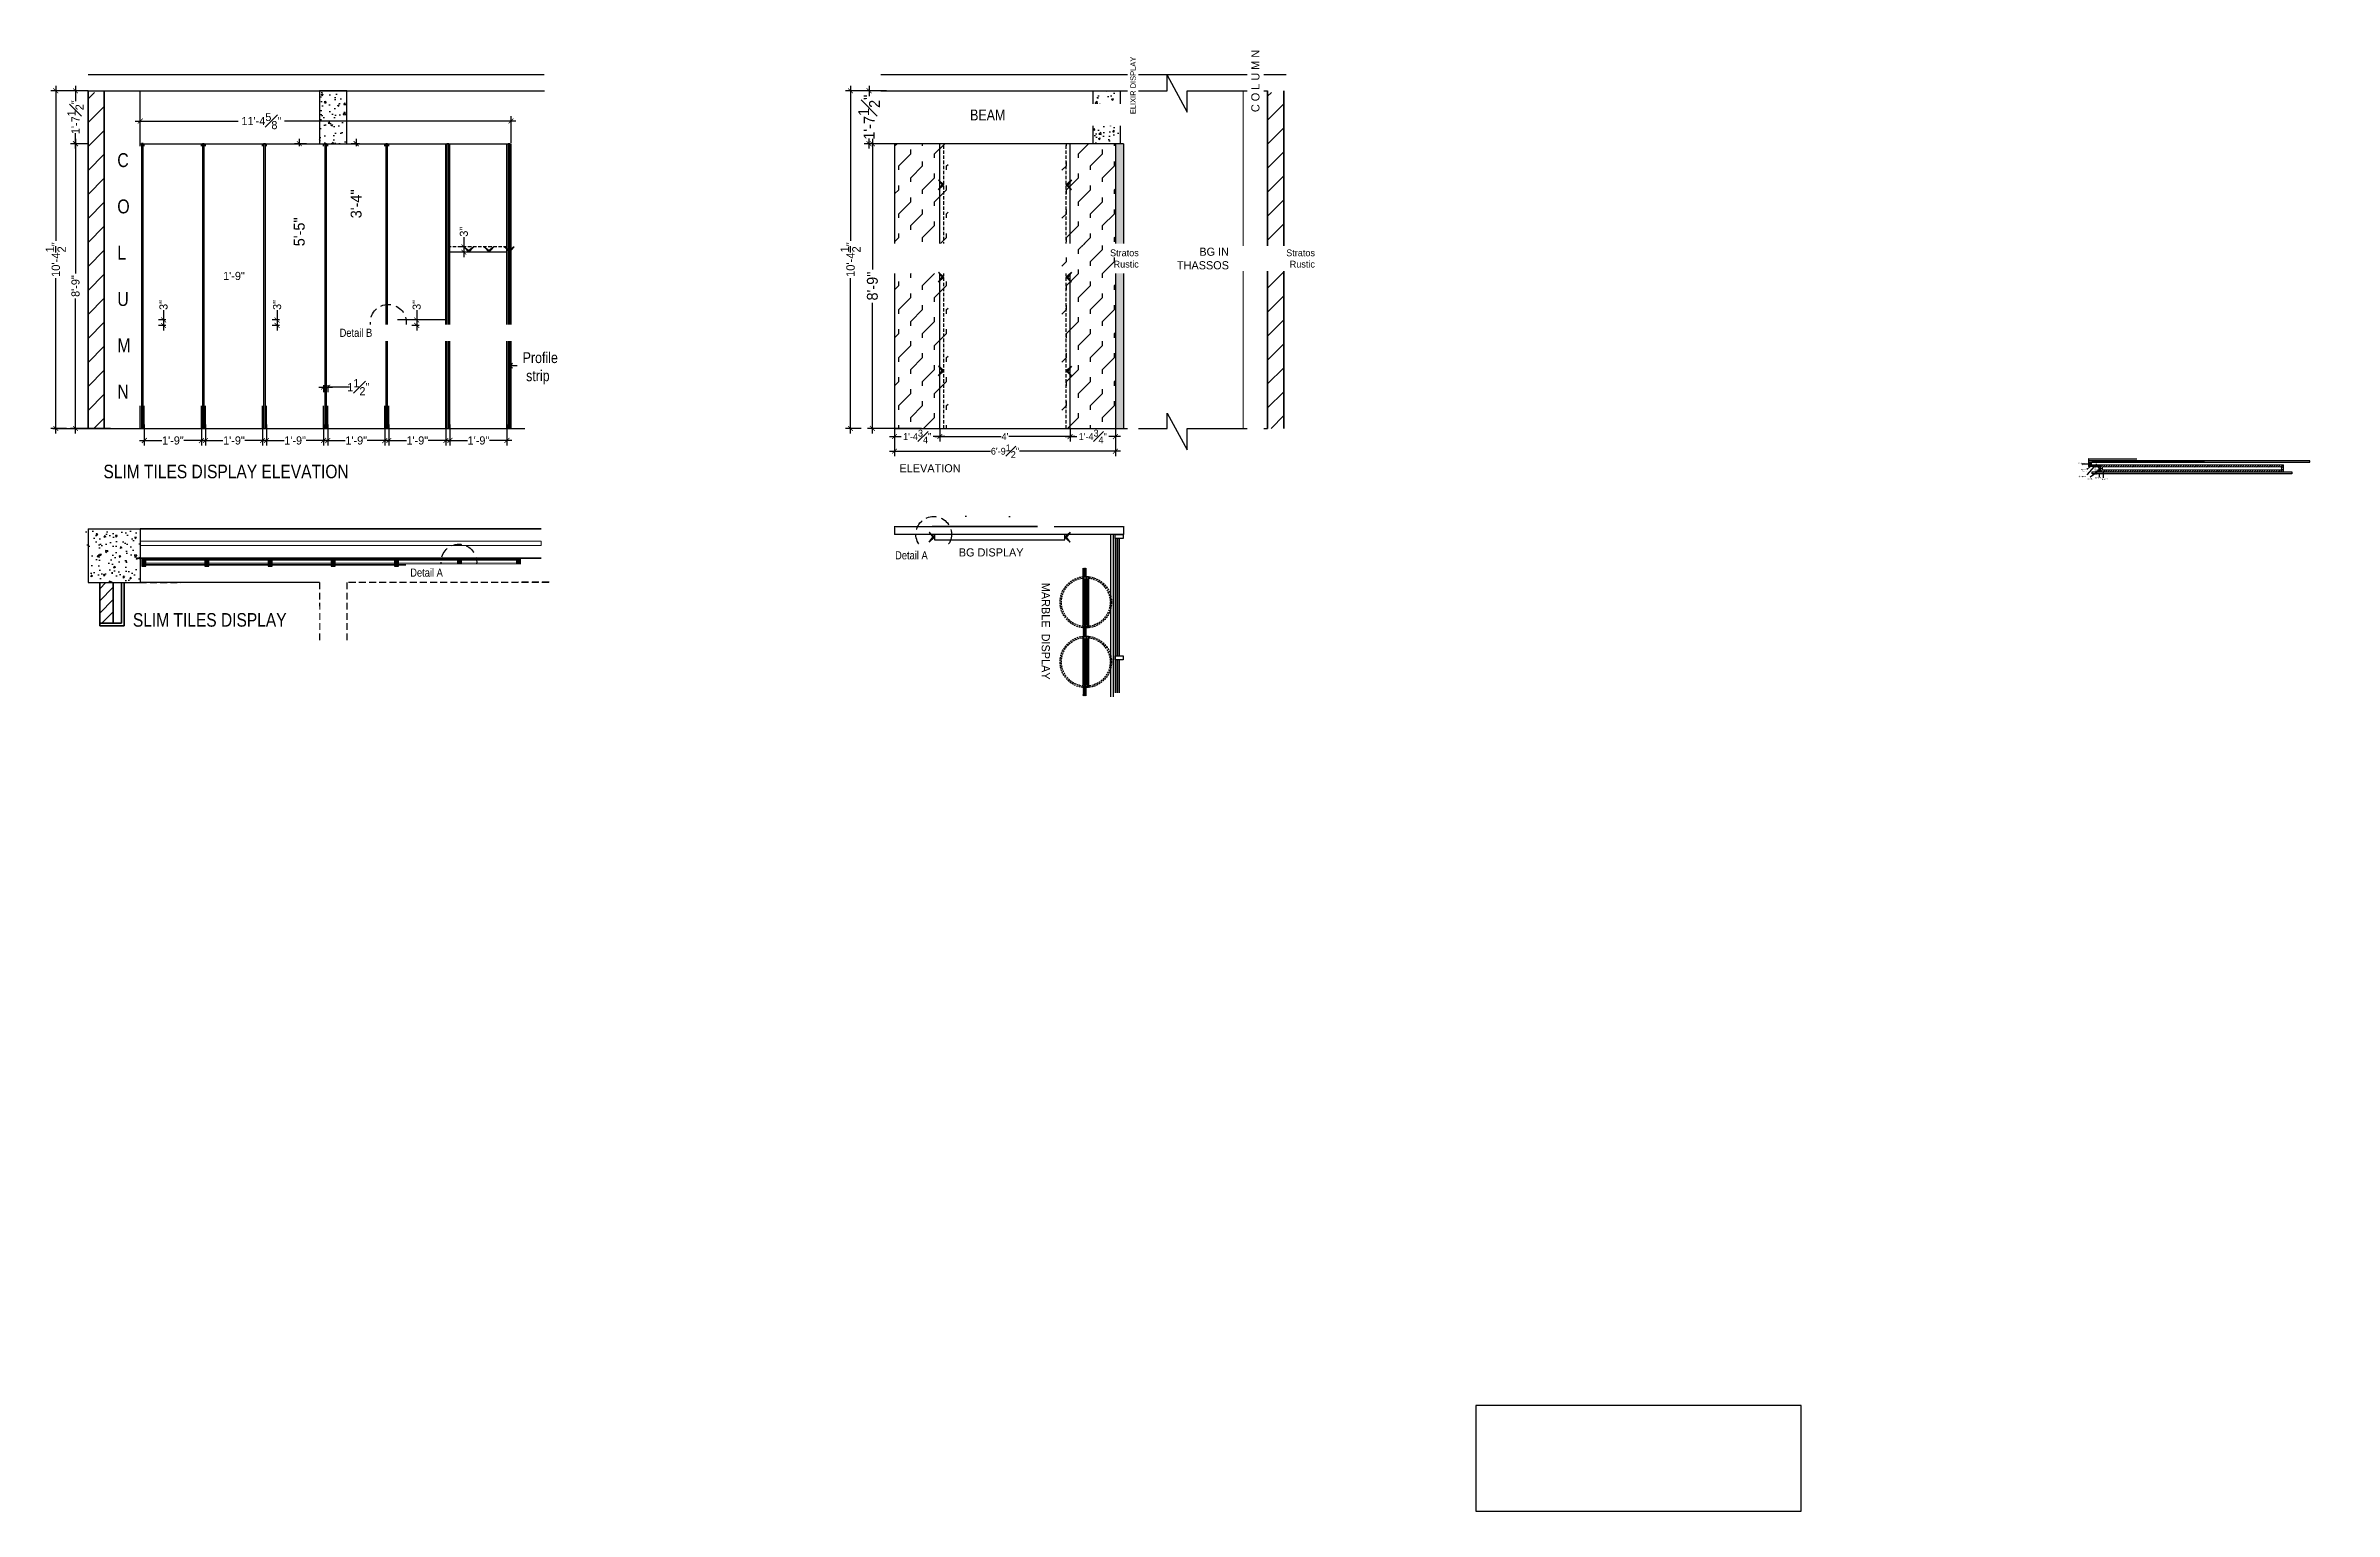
# Model space of a CAD drawing. Header units: inches. Extents: x -137722 to 81594, y -22256 to -1207.
# Drawn here: x -61952 to -61108, y -2480 to -1940 of the extents above; entities that cross this region are included whole.
import ezdxf

# ---------------------------------------------------------------- set-up
doc = ezdxf.new("R2010")
doc.units = ezdxf.units.IN
doc.header["$LTSCALE"] = 0.05
doc.header["$MEASUREMENT"] = 0
doc.header["$PDMODE"] = 3
doc.header["$PDSIZE"] = -4
doc.linetypes.add('A2-XREF-115_FURN$0$HIDDEN', pattern=[0.375, 0.25, -0.125])
doc.linetypes.add('DASHED2', pattern=[0.375, 0.25, -0.125])
doc.layers.get('Defpoints').update_dxf_attribs({"linetype": 'DASHED2'})
for name, color, linetype in [('00 floor', 7, 'Continuous'), ('beam', 7, 'Continuous'), ('Civil Dimension - Text', 7, 'Continuous'), ('Flooring Hatch', 251, 'Continuous'), ('Furniture Dimension', 7, 'Continuous'), ('HATCH', 251, 'Continuous'), ('text', 176, 'Continuous'), ('Vector Graphics', 7, 'Continuous')]:
    doc.layers.add(name, color=color, linetype=linetype)
doc.layers.add('FURNITURE', color=36, linetype='Continuous', lineweight=18)
doc.layers.add('WALL', color=7, linetype='Continuous', lineweight=35)
doc.styles.add('4MMOF3-8', font='ARIALN.TTF', dxfattribs={"height": 5.12})
doc.styles.add('9-128OF1-4', font='stylu.ttf')
doc.dimstyles.new('DIM 1-4', dxfattribs={"dimtxt": 3.0792, "dimasz": 1.82, "dimexe": 1.82, "dimexo": 0, "dimgap": 0.09, "dimtad": 0, "dimzin": 0, "dimdsep": 46, "dimlunit": 4, "dimtxsty": '9-128OF1-4', "dimblk": 'ARCHTICK', "dimcen": 1.8125, "dimdle": 1.82, "dimclrd": 8, "dimclre": 8, "dimadec": 0, "dimazin": 0, "dimtfac": 1, "dimtofl": 0, "dimtmove": 0, "dimatfit": 3, "dimldrblk": 'OPEN90', "dimfxl": 1, "dimtolj": 1, "dimtzin": 0, "dimlwd": -1, "dimarcsym": 0})

msp = doc.modelspace()

# ---------------------------------------------------------------- texts
at = {"layer": 'text', "ltscale": 50, "insert": (-61930.787, -2097.0807), "char_height": 5, "width": 114.605514, "attachment_point": 4, "style": '4MMOF3-8', "bg_fill": 2}
msp.add_mtext('SLIM TILES DISPLAY ELEVATION', dxfattribs=at)

# ---------------------------------------------------------------- blocks, each defined once
blk = doc.blocks.new('_ArchTick')
at = {"color": 0, "const_width": 0.15}
blk.add_lwpolyline([(-0.5, -0.5), (0.5, 0.5)], dxfattribs=at)
blk = doc.blocks.new('*D434')
at = {"layer": 'Civil Dimension - Text', "color": 8, "lineweight": -2, "ltscale": 50, "transparency": 16777216}
for p, q in [((-61893.18, -2022.22), (-61893.18, -2026.79)), ((-61872.15, -2022.22), (-61872.15, -2026.79))]:
    blk.add_line(p, q, dxfattribs=at)
at = {"layer": 'Civil Dimension - Text', "color": 8, "ltscale": 50, "transparency": 16777216}
for p, q in [((-61895, -2024.97), (-61886.72, -2024.97)), ((-61870.33, -2024.97), (-61878.62, -2024.97))]:
    blk.add_line(p, q, dxfattribs=at)
at = {"layer": 'Defpoints', "color": 0, "ltscale": 50, "transparency": 16777216}
for p in [(-61893.18, -2022.22), (-61872.15, -2022.22), (-61893.18, -2024.97)]:
    blk.add_point(p, dxfattribs=at)
at = {"layer": 'Civil Dimension - Text', "color": 8, "ltscale": 50, "transparency": 16777216, "xscale": 1.82, "yscale": 1.82, "zscale": 1.82, "rotation": 180}
blk.add_blockref('_ArchTick', (-61893.18, -2024.97), dxfattribs=at)
at = {"layer": 'Civil Dimension - Text', "color": 8, "ltscale": 50, "transparency": 16777216, "xscale": 1.82, "yscale": 1.82, "zscale": 1.82}
blk.add_blockref('_ArchTick', (-61872.15, -2024.97), dxfattribs=at)
at = {"layer": 'Civil Dimension - Text', "color": 0, "ltscale": 50, "transparency": 16777216, "insert": (-61882.67, -2024.97), "char_height": 3, "attachment_point": 5, "style": '9-128OF1-4'}
blk.add_mtext('\\A1;1\'-9"', dxfattribs=at)
blk = doc.blocks.new('_Open90')
at = {"color": 0, "linetype": 'ByBlock', "lineweight": -2}
for p, q in [((0, 0), (-1, 0)), ((-0.5, 0.5), (0, 0)), ((0, 0), (-0.5, -0.5))]:
    blk.add_line(p, q, dxfattribs=at)
blk = doc.blocks.new('*D435')
at = {"layer": 'Civil Dimension - Text', "color": 8, "lineweight": -2, "ltscale": 50, "transparency": 16777216}
for p, q in [((-61855.98, -1976.19), (-61860.4, -1976.19)), ((-61855.82, -2041.19), (-61860.4, -2041.19))]:
    blk.add_line(p, q, dxfattribs=at)
at = {"layer": 'Civil Dimension - Text', "color": 8, "ltscale": 50, "transparency": 16777216}
for p, q in [((-61858.58, -1974.37), (-61858.58, -2002.69)), ((-61858.58, -2043.01), (-61858.58, -2014.69))]:
    blk.add_line(p, q, dxfattribs=at)
at = {"layer": 'Defpoints', "color": 0, "ltscale": 50, "transparency": 16777216}
for p in [(-61858.58, -1976.19), (-61855.98, -1976.19), (-61855.82, -2041.19)]:
    blk.add_point(p, dxfattribs=at)
at = {"layer": 'Civil Dimension - Text', "color": 8, "ltscale": 50, "transparency": 16777216, "xscale": 1.82, "yscale": 1.82, "zscale": 1.82}
for p, rotation in [((-61858.58, -1976.19), 90), ((-61858.58, -2041.19), 270)]:
    blk.add_blockref('_ArchTick', p, dxfattribs=dict(at, rotation=rotation))
at = {"layer": 'Civil Dimension - Text', "color": 0, "ltscale": 50, "transparency": 16777216, "insert": (-61858.58, -2008.69), "char_height": 4, "attachment_point": 5, "rotation": 90, "style": '9-128OF1-4'}
blk.add_mtext('\\A1;5\'-5"', dxfattribs=at)
blk = doc.blocks.new('*D436')
at = {"layer": 'Civil Dimension - Text', "color": 8, "lineweight": -2, "ltscale": 50, "transparency": 16777216}
for p, q in [((-61836.36, -1976.19), (-61839.43, -1976.19)), ((-61837.61, -2016.19), (-61839.43, -2016.19))]:
    blk.add_line(p, q, dxfattribs=at)
at = {"layer": 'Civil Dimension - Text', "color": 8, "ltscale": 50, "transparency": 16777216}
for p, q in [((-61837.61, -1974.37), (-61837.61, -1992.3)), ((-61837.61, -2018.01), (-61837.61, -2004.45))]:
    blk.add_line(p, q, dxfattribs=at)
at = {"layer": 'Defpoints', "color": 0, "ltscale": 50, "transparency": 16777216}
for p in [(-61836.36, -1976.19), (-61837.61, -2016.19), (-61837.61, -2016.19)]:
    blk.add_point(p, dxfattribs=at)
at = {"layer": 'Civil Dimension - Text', "color": 8, "ltscale": 50, "transparency": 16777216, "xscale": 1.82, "yscale": 1.82, "zscale": 1.82}
for p, rotation in [((-61837.61, -1976.19), 90), ((-61837.61, -2016.19), 270)]:
    blk.add_blockref('_ArchTick', p, dxfattribs=dict(at, rotation=rotation))
at = {"layer": 'Civil Dimension - Text', "color": 0, "ltscale": 50, "transparency": 16777216, "insert": (-61837.61, -1998.37), "char_height": 4, "attachment_point": 5, "rotation": 90, "style": '9-128OF1-4'}
blk.add_mtext('\\A1;3\'-4"', dxfattribs=at)
blk = doc.blocks.new('adwawd')
at = {"layer": 'Flooring Hatch', "ltscale": 50, "true_color": 0xcd6928, "transparency": 33554687}
h = blk.add_hatch(color=32, dxfattribs=at)
h.dxf.hatch_style = 1
h.paths.add_polyline_path([(-77941.3, -7094), (-77946, -7099.1), (-77941.3, -7095.7), (-77936.7, -7099.1)])
at = {"layer": 'Civil Dimension - Text', "color": 2, "ltscale": 50}
for p, q in [((-77941.3, -7094), (-77946, -7099.1)), ((-77946, -7099.1), (-77941.3, -7095.7)), ((-77941.3, -7094), (-77936.7, -7099.1)), ((-77936.7, -7099.1), (-77941.3, -7095.7))]:
    blk.add_line(p, q, dxfattribs=at)
blk = doc.blocks.new('*D437')
at = {"layer": 'Civil Dimension - Text', "color": 8, "lineweight": -2, "ltscale": 50, "transparency": 16777216}
for p, q in [((-61893.18, -2079.72), (-61893.18, -2087.44)), ((-61872.15, -2079.72), (-61872.15, -2087.44))]:
    blk.add_line(p, q, dxfattribs=at)
at = {"layer": 'Civil Dimension - Text', "color": 8, "ltscale": 50, "transparency": 16777216}
for p, q in [((-61895, -2085.62), (-61886.72, -2085.62)), ((-61870.33, -2085.62), (-61878.62, -2085.62))]:
    blk.add_line(p, q, dxfattribs=at)
at = {"layer": 'Defpoints', "color": 0, "ltscale": 50, "transparency": 16777216}
for p in [(-61893.18, -2079.72), (-61872.15, -2079.72), (-61893.18, -2085.62)]:
    blk.add_point(p, dxfattribs=at)
at = {"layer": 'Civil Dimension - Text', "color": 8, "ltscale": 50, "transparency": 16777216, "xscale": 1.82, "yscale": 1.82, "zscale": 1.82, "rotation": 180}
blk.add_blockref('_ArchTick', (-61893.18, -2085.62), dxfattribs=at)
at = {"layer": 'Civil Dimension - Text', "color": 8, "ltscale": 50, "transparency": 16777216, "xscale": 1.82, "yscale": 1.82, "zscale": 1.82}
blk.add_blockref('_ArchTick', (-61872.15, -2085.62), dxfattribs=at)
at = {"layer": 'Civil Dimension - Text', "color": 0, "ltscale": 50, "transparency": 16777216, "insert": (-61882.67, -2085.62), "char_height": 3, "attachment_point": 5, "style": '9-128OF1-4'}
blk.add_mtext('\\A1;1\'-9"', dxfattribs=at)
blk = doc.blocks.new('*D438')
at = {"layer": 'Civil Dimension - Text', "color": 8, "lineweight": -2, "ltscale": 50, "transparency": 16777216}
for p, q in [((-61915.72, -2079.72), (-61915.72, -2087.44)), ((-61894.68, -2079.72), (-61894.68, -2087.44))]:
    blk.add_line(p, q, dxfattribs=at)
at = {"layer": 'Civil Dimension - Text', "color": 8, "ltscale": 50, "transparency": 16777216}
for p, q in [((-61917.54, -2085.62), (-61909.25, -2085.62)), ((-61892.86, -2085.62), (-61901.15, -2085.62))]:
    blk.add_line(p, q, dxfattribs=at)
at = {"layer": 'Defpoints', "color": 0, "ltscale": 50, "transparency": 16777216}
for p in [(-61915.72, -2079.72), (-61894.68, -2079.72), (-61915.72, -2085.62)]:
    blk.add_point(p, dxfattribs=at)
at = {"layer": 'Civil Dimension - Text', "color": 8, "ltscale": 50, "transparency": 16777216, "xscale": 1.82, "yscale": 1.82, "zscale": 1.82, "rotation": 180}
blk.add_blockref('_ArchTick', (-61915.72, -2085.62), dxfattribs=at)
at = {"layer": 'Civil Dimension - Text', "color": 8, "ltscale": 50, "transparency": 16777216, "xscale": 1.82, "yscale": 1.82, "zscale": 1.82}
blk.add_blockref('_ArchTick', (-61894.68, -2085.62), dxfattribs=at)
at = {"layer": 'Civil Dimension - Text', "color": 0, "ltscale": 50, "transparency": 16777216, "insert": (-61905.2, -2085.62), "char_height": 3, "attachment_point": 5, "style": '9-128OF1-4'}
blk.add_mtext('\\A1;1\'-9"', dxfattribs=at)
blk = doc.blocks.new('*D439')
at = {"layer": 'Civil Dimension - Text', "color": 8, "lineweight": -2, "ltscale": 50, "transparency": 16777216}
for p, q in [((-61870.65, -2079.72), (-61870.65, -2087.44)), ((-61849.62, -2079.72), (-61849.62, -2087.44))]:
    blk.add_line(p, q, dxfattribs=at)
at = {"layer": 'Civil Dimension - Text', "color": 8, "ltscale": 50, "transparency": 16777216}
for p, q in [((-61872.47, -2085.62), (-61864.19, -2085.62)), ((-61847.8, -2085.62), (-61856.09, -2085.62))]:
    blk.add_line(p, q, dxfattribs=at)
at = {"layer": 'Defpoints', "color": 0, "ltscale": 50, "transparency": 16777216}
for p in [(-61870.65, -2079.72), (-61849.62, -2079.72), (-61870.65, -2085.62)]:
    blk.add_point(p, dxfattribs=at)
at = {"layer": 'Civil Dimension - Text', "color": 8, "ltscale": 50, "transparency": 16777216, "xscale": 1.82, "yscale": 1.82, "zscale": 1.82, "rotation": 180}
blk.add_blockref('_ArchTick', (-61870.65, -2085.62), dxfattribs=at)
at = {"layer": 'Civil Dimension - Text', "color": 8, "ltscale": 50, "transparency": 16777216, "xscale": 1.82, "yscale": 1.82, "zscale": 1.82}
blk.add_blockref('_ArchTick', (-61849.62, -2085.62), dxfattribs=at)
at = {"layer": 'Civil Dimension - Text', "color": 0, "ltscale": 50, "transparency": 16777216, "insert": (-61860.14, -2085.62), "char_height": 3, "attachment_point": 5, "style": '9-128OF1-4'}
blk.add_mtext('\\A1;1\'-9"', dxfattribs=at)
blk = doc.blocks.new('*D440')
at = {"layer": 'Civil Dimension - Text', "color": 8, "lineweight": -2, "ltscale": 50, "transparency": 16777216}
for p, q in [((-61848.12, -2079.72), (-61848.12, -2087.44)), ((-61827.09, -2079.72), (-61827.09, -2087.44))]:
    blk.add_line(p, q, dxfattribs=at)
at = {"layer": 'Civil Dimension - Text', "color": 8, "ltscale": 50, "transparency": 16777216}
for p, q in [((-61849.94, -2085.62), (-61841.65, -2085.62)), ((-61825.27, -2085.62), (-61833.56, -2085.62))]:
    blk.add_line(p, q, dxfattribs=at)
at = {"layer": 'Defpoints', "color": 0, "ltscale": 50, "transparency": 16777216}
for p in [(-61848.12, -2079.72), (-61827.09, -2079.72), (-61848.12, -2085.62)]:
    blk.add_point(p, dxfattribs=at)
at = {"layer": 'Civil Dimension - Text', "color": 8, "ltscale": 50, "transparency": 16777216, "xscale": 1.82, "yscale": 1.82, "zscale": 1.82, "rotation": 180}
blk.add_blockref('_ArchTick', (-61848.12, -2085.62), dxfattribs=at)
at = {"layer": 'Civil Dimension - Text', "color": 8, "ltscale": 50, "transparency": 16777216, "xscale": 1.82, "yscale": 1.82, "zscale": 1.82}
blk.add_blockref('_ArchTick', (-61827.09, -2085.62), dxfattribs=at)
at = {"layer": 'Civil Dimension - Text', "color": 0, "ltscale": 50, "transparency": 16777216, "insert": (-61837.61, -2085.62), "char_height": 3, "attachment_point": 5, "style": '9-128OF1-4'}
blk.add_mtext('\\A1;1\'-9"', dxfattribs=at)
blk = doc.blocks.new('*D441')
at = {"layer": 'Civil Dimension - Text', "color": 8, "lineweight": -2, "ltscale": 50, "transparency": 16777216}
for p, q in [((-61825.59, -2079.72), (-61825.59, -2087.44)), ((-61804.56, -2079.72), (-61804.56, -2087.44))]:
    blk.add_line(p, q, dxfattribs=at)
at = {"layer": 'Civil Dimension - Text', "color": 8, "ltscale": 50, "transparency": 16777216}
for p, q in [((-61827.41, -2085.62), (-61819.12, -2085.62)), ((-61802.74, -2085.62), (-61811.03, -2085.62))]:
    blk.add_line(p, q, dxfattribs=at)
at = {"layer": 'Defpoints', "color": 0, "ltscale": 50, "transparency": 16777216}
for p in [(-61825.59, -2079.72), (-61804.56, -2079.72), (-61825.59, -2085.62)]:
    blk.add_point(p, dxfattribs=at)
at = {"layer": 'Civil Dimension - Text', "color": 8, "ltscale": 50, "transparency": 16777216, "xscale": 1.82, "yscale": 1.82, "zscale": 1.82, "rotation": 180}
blk.add_blockref('_ArchTick', (-61825.59, -2085.62), dxfattribs=at)
at = {"layer": 'Civil Dimension - Text', "color": 8, "ltscale": 50, "transparency": 16777216, "xscale": 1.82, "yscale": 1.82, "zscale": 1.82}
blk.add_blockref('_ArchTick', (-61804.56, -2085.62), dxfattribs=at)
at = {"layer": 'Civil Dimension - Text', "color": 0, "ltscale": 50, "transparency": 16777216, "insert": (-61815.08, -2085.62), "char_height": 3, "attachment_point": 5, "style": '9-128OF1-4'}
blk.add_mtext('\\A1;1\'-9"', dxfattribs=at)
blk = doc.blocks.new('*D442')
at = {"layer": 'Civil Dimension - Text', "color": 8, "lineweight": -2, "ltscale": 50, "transparency": 16777216}
for p, q in [((-61803.06, -2079.72), (-61803.06, -2087.44)), ((-61782.03, -2079.72), (-61782.03, -2087.44))]:
    blk.add_line(p, q, dxfattribs=at)
at = {"layer": 'Civil Dimension - Text', "color": 8, "ltscale": 50, "transparency": 16777216}
for p, q in [((-61804.88, -2085.62), (-61796.59, -2085.62)), ((-61780.21, -2085.62), (-61788.5, -2085.62))]:
    blk.add_line(p, q, dxfattribs=at)
at = {"layer": 'Defpoints', "color": 0, "ltscale": 50, "transparency": 16777216}
for p in [(-61803.06, -2079.72), (-61782.03, -2079.72), (-61803.06, -2085.62)]:
    blk.add_point(p, dxfattribs=at)
at = {"layer": 'Civil Dimension - Text', "color": 8, "ltscale": 50, "transparency": 16777216, "xscale": 1.82, "yscale": 1.82, "zscale": 1.82, "rotation": 180}
blk.add_blockref('_ArchTick', (-61803.06, -2085.62), dxfattribs=at)
at = {"layer": 'Civil Dimension - Text', "color": 8, "ltscale": 50, "transparency": 16777216, "xscale": 1.82, "yscale": 1.82, "zscale": 1.82}
blk.add_blockref('_ArchTick', (-61782.03, -2085.62), dxfattribs=at)
at = {"layer": 'Civil Dimension - Text', "color": 0, "ltscale": 50, "transparency": 16777216, "insert": (-61792.54, -2085.62), "char_height": 3, "attachment_point": 5, "style": '9-128OF1-4'}
blk.add_mtext('\\A1;1\'-9"', dxfattribs=at)
blk = doc.blocks.new('*D497')
at = {"layer": 'Civil Dimension - Text', "color": 8, "ltscale": 50, "transparency": 16777216}
for p, q in [((-61919.04, -1967.84), (-61881.08, -1967.84)), ((-61778.71, -1967.84), (-61864.05, -1967.84))]:
    blk.add_line(p, q, dxfattribs=at)
at = {"layer": 'Civil Dimension - Text', "color": 8, "lineweight": -2, "ltscale": 50, "transparency": 16777216}
for p, q in [((-61917.22, -1976.17), (-61917.22, -1966.02)), ((-61780.53, -1975.82), (-61780.53, -1966.02))]:
    blk.add_line(p, q, dxfattribs=at)
at = {"layer": 'Defpoints', "color": 0, "ltscale": 50, "transparency": 16777216}
for p in [(-61780.53, -1967.84), (-61917.22, -1976.17), (-61780.53, -1975.82)]:
    blk.add_point(p, dxfattribs=at)
at = {"layer": 'Civil Dimension - Text', "color": 8, "ltscale": 50, "transparency": 16777216, "xscale": 1.82, "yscale": 1.82, "zscale": 1.82, "rotation": 180}
blk.add_blockref('_ArchTick', (-61917.22, -1967.84), dxfattribs=at)
at = {"layer": 'Civil Dimension - Text', "color": 8, "ltscale": 50, "transparency": 16777216, "xscale": 1.82, "yscale": 1.82, "zscale": 1.82}
blk.add_blockref('_ArchTick', (-61780.53, -1967.84), dxfattribs=at)
at = {"layer": 'Civil Dimension - Text', "color": 0, "ltscale": 50, "transparency": 16777216, "insert": (-61872.57, -1967.84), "char_height": 3, "attachment_point": 5, "style": '9-128OF1-4'}
blk.add_mtext('\\A1;11\'-4{\\H1x;\\S5#8;}"', dxfattribs=at)
blk = doc.blocks.new('*D498')
at = {"layer": 'Civil Dimension - Text', "color": 8, "lineweight": -2, "ltscale": 50, "transparency": 16777216}
for p, q in [((-61629.2, -1976.19), (-61649.12, -1976.19)), ((-61629.2, -2081.19), (-61649.12, -2081.19))]:
    blk.add_line(p, q, dxfattribs=at)
at = {"layer": 'Civil Dimension - Text', "color": 8, "ltscale": 50, "transparency": 16777216}
for p, q in [((-61647.3, -1974.37), (-61647.3, -2022.56)), ((-61647.3, -2083.01), (-61647.3, -2034.81))]:
    blk.add_line(p, q, dxfattribs=at)
at = {"layer": 'Defpoints', "color": 0, "ltscale": 50, "transparency": 16777216}
for p in [(-61629.2, -1976.19), (-61647.3, -2081.19), (-61629.2, -2081.19)]:
    blk.add_point(p, dxfattribs=at)
at = {"layer": 'Civil Dimension - Text', "color": 8, "ltscale": 50, "transparency": 16777216, "xscale": 1.82, "yscale": 1.82, "zscale": 1.82}
for p, rotation in [((-61647.3, -1976.19), 90), ((-61647.3, -2081.19), 270)]:
    blk.add_blockref('_ArchTick', p, dxfattribs=dict(at, rotation=rotation))
at = {"layer": 'Civil Dimension - Text', "color": 0, "ltscale": 50, "transparency": 16777216, "insert": (-61647.3, -2028.69), "char_height": 4, "attachment_point": 5, "rotation": 90, "style": '9-128OF1-4'}
blk.add_mtext('\\A1;8\'-9"', dxfattribs=at)
blk = doc.blocks.new('*D499')
at = {"layer": 'Civil Dimension - Text', "color": 8, "lineweight": -2, "ltscale": 50, "transparency": 16777216}
for p, q in [((-61642.1, -1956.69), (-61650.34, -1956.69)), ((-61629.2, -1976.19), (-61650.34, -1976.19))]:
    blk.add_line(p, q, dxfattribs=at)
at = {"layer": 'Civil Dimension - Text', "color": 8, "ltscale": 50, "transparency": 16777216}
for p, q in [((-61648.52, -1954.87), (-61648.52, -1958.65)), ((-61648.52, -1978.01), (-61648.52, -1974.23))]:
    blk.add_line(p, q, dxfattribs=at)
at = {"layer": 'Defpoints', "color": 0, "ltscale": 50, "transparency": 16777216}
for p in [(-61648.52, -1956.69), (-61642.1, -1956.69), (-61629.2, -1976.19)]:
    blk.add_point(p, dxfattribs=at)
at = {"layer": 'Civil Dimension - Text', "color": 8, "ltscale": 50, "transparency": 16777216, "xscale": 1.82, "yscale": 1.82, "zscale": 1.82}
for p, rotation in [((-61648.52, -1956.69), 90), ((-61648.52, -1976.19), 270)]:
    blk.add_blockref('_ArchTick', p, dxfattribs=dict(at, rotation=rotation))
at = {"layer": 'Civil Dimension - Text', "color": 0, "ltscale": 50, "transparency": 16777216, "insert": (-61648.52, -1966.44), "char_height": 4, "attachment_point": 5, "rotation": 90, "style": '9-128OF1-4'}
blk.add_mtext('\\A1;1\'-7{\\H1x;\\S1#2;}"', dxfattribs=at)
blk = doc.blocks.new('*D500')
at = {"layer": 'Civil Dimension - Text', "color": 8, "lineweight": -2, "ltscale": 50, "transparency": 16777216}
for p, q in [((-61639.15, -2081.19), (-61639.15, -2085.97)), ((-61622.43, -2081.19), (-61622.43, -2085.97))]:
    blk.add_line(p, q, dxfattribs=at)
at = {"layer": 'Civil Dimension - Text', "color": 8, "ltscale": 50, "transparency": 16777216}
for p, q in [((-61640.97, -2084.15), (-61636.71, -2084.15)), ((-61620.61, -2084.15), (-61624.87, -2084.15))]:
    blk.add_line(p, q, dxfattribs=at)
at = {"layer": 'Defpoints', "color": 0, "ltscale": 50, "transparency": 16777216}
for p in [(-61639.15, -2081.19), (-61622.43, -2081.19), (-61622.43, -2084.15)]:
    blk.add_point(p, dxfattribs=at)
at = {"layer": 'Civil Dimension - Text', "color": 8, "ltscale": 50, "transparency": 16777216, "xscale": 1.82, "yscale": 1.82, "zscale": 1.82, "rotation": 180}
blk.add_blockref('_ArchTick', (-61639.15, -2084.15), dxfattribs=at)
at = {"layer": 'Civil Dimension - Text', "color": 8, "ltscale": 50, "transparency": 16777216, "xscale": 1.82, "yscale": 1.82, "zscale": 1.82}
blk.add_blockref('_ArchTick', (-61622.43, -2084.15), dxfattribs=at)
at = {"layer": 'Civil Dimension - Text', "color": 0, "ltscale": 50, "transparency": 16777216, "insert": (-61630.79, -2084.15), "char_height": 2.5, "attachment_point": 5, "style": '9-128OF1-4'}
blk.add_mtext('\\A1;1\'-4{\\H1x;\\S3#4;}"', dxfattribs=at)
blk = doc.blocks.new('*D501')
at = {"layer": 'Civil Dimension - Text', "color": 8, "lineweight": -2, "ltscale": 50, "transparency": 16777216}
for p, q in [((-61622.43, -2081.19), (-61622.43, -2085.97)), ((-61574.43, -2081.19), (-61574.43, -2085.97))]:
    blk.add_line(p, q, dxfattribs=at)
at = {"layer": 'Civil Dimension - Text', "color": 8, "ltscale": 50, "transparency": 16777216}
for p, q in [((-61624.25, -2084.15), (-61599.87, -2084.15)), ((-61572.61, -2084.15), (-61596.98, -2084.15))]:
    blk.add_line(p, q, dxfattribs=at)
at = {"layer": 'Defpoints', "color": 0, "ltscale": 50, "transparency": 16777216}
for p in [(-61622.43, -2081.19), (-61574.43, -2081.19), (-61574.43, -2084.15)]:
    blk.add_point(p, dxfattribs=at)
at = {"layer": 'Civil Dimension - Text', "color": 8, "ltscale": 50, "transparency": 16777216, "xscale": 1.82, "yscale": 1.82, "zscale": 1.82, "rotation": 180}
blk.add_blockref('_ArchTick', (-61622.43, -2084.15), dxfattribs=at)
at = {"layer": 'Civil Dimension - Text', "color": 8, "ltscale": 50, "transparency": 16777216, "xscale": 1.82, "yscale": 1.82, "zscale": 1.82}
blk.add_blockref('_ArchTick', (-61574.43, -2084.15), dxfattribs=at)
at = {"layer": 'Civil Dimension - Text', "color": 0, "ltscale": 50, "transparency": 16777216, "insert": (-61598.43, -2084.15), "char_height": 2.5, "attachment_point": 5, "style": '9-128OF1-4'}
blk.add_mtext("\\A1;4'", dxfattribs=at)
blk = doc.blocks.new('*D502')
at = {"layer": 'Civil Dimension - Text', "color": 8, "lineweight": -2, "ltscale": 50, "transparency": 16777216}
for p, q in [((-61574.43, -2081.19), (-61574.43, -2085.97)), ((-61557.7, -2081.19), (-61557.7, -2085.97))]:
    blk.add_line(p, q, dxfattribs=at)
at = {"layer": 'Civil Dimension - Text', "color": 8, "ltscale": 50, "transparency": 16777216}
for p, q in [((-61576.25, -2084.15), (-61571.98, -2084.15)), ((-61555.88, -2084.15), (-61560.14, -2084.15))]:
    blk.add_line(p, q, dxfattribs=at)
at = {"layer": 'Defpoints', "color": 0, "ltscale": 50, "transparency": 16777216}
for p in [(-61574.43, -2081.19), (-61557.7, -2081.19), (-61557.7, -2084.15)]:
    blk.add_point(p, dxfattribs=at)
at = {"layer": 'Civil Dimension - Text', "color": 8, "ltscale": 50, "transparency": 16777216, "xscale": 1.82, "yscale": 1.82, "zscale": 1.82, "rotation": 180}
blk.add_blockref('_ArchTick', (-61574.43, -2084.15), dxfattribs=at)
at = {"layer": 'Civil Dimension - Text', "color": 8, "ltscale": 50, "transparency": 16777216, "xscale": 1.82, "yscale": 1.82, "zscale": 1.82}
blk.add_blockref('_ArchTick', (-61557.7, -2084.15), dxfattribs=at)
at = {"layer": 'Civil Dimension - Text', "color": 0, "ltscale": 50, "transparency": 16777216, "insert": (-61566.06, -2084.15), "char_height": 2.5, "attachment_point": 5, "style": '9-128OF1-4'}
blk.add_mtext('\\A1;1\'-4{\\H1x;\\S3#4;}"', dxfattribs=at)
blk = doc.blocks.new('*D503')
at = {"layer": 'Civil Dimension - Text', "color": 8, "lineweight": -2, "ltscale": 50, "transparency": 16777216}
for p, q in [((-61639.15, -2082.42), (-61639.15, -2091.39)), ((-61557.7, -2082.42), (-61557.7, -2091.39))]:
    blk.add_line(p, q, dxfattribs=at)
at = {"layer": 'Civil Dimension - Text', "color": 8, "ltscale": 50, "transparency": 16777216}
for p, q in [((-61640.97, -2089.57), (-61603.74, -2089.57)), ((-61555.88, -2089.57), (-61593.11, -2089.57))]:
    blk.add_line(p, q, dxfattribs=at)
at = {"layer": 'Defpoints', "color": 0, "ltscale": 50, "transparency": 16777216}
for p in [(-61639.15, -2082.42), (-61557.7, -2082.42), (-61557.7, -2089.57)]:
    blk.add_point(p, dxfattribs=at)
at = {"layer": 'Civil Dimension - Text', "color": 8, "ltscale": 50, "transparency": 16777216, "xscale": 1.82, "yscale": 1.82, "zscale": 1.82, "rotation": 180}
blk.add_blockref('_ArchTick', (-61639.15, -2089.57), dxfattribs=at)
at = {"layer": 'Civil Dimension - Text', "color": 8, "ltscale": 50, "transparency": 16777216, "xscale": 1.82, "yscale": 1.82, "zscale": 1.82}
blk.add_blockref('_ArchTick', (-61557.7, -2089.57), dxfattribs=at)
at = {"layer": 'Civil Dimension - Text', "color": 0, "ltscale": 50, "transparency": 16777216, "insert": (-61598.43, -2089.57), "char_height": 2.5, "attachment_point": 5, "style": '9-128OF1-4'}
blk.add_mtext('\\A1;6\'-9{\\H1x;\\S1#2;}"', dxfattribs=at)
blk = doc.blocks.new('*D590')
at = {"layer": 'Civil Dimension - Text', "color": 8, "ltscale": 50, "transparency": 16777216}
for p, q in [((-61851.44, -2065.96), (-61846.3, -2065.96)), ((-61840.07, -2065.96), (-61848.12, -2065.96))]:
    blk.add_line(p, q, dxfattribs=at)
at = {"layer": 'Civil Dimension - Text', "color": 8, "lineweight": -2, "ltscale": 50, "transparency": 16777216}
for p, q in [((-61849.62, -2065.24), (-61849.62, -2067.78)), ((-61848.12, -2065.24), (-61848.12, -2067.78))]:
    blk.add_line(p, q, dxfattribs=at)
at = {"layer": 'Defpoints', "color": 0, "ltscale": 50, "transparency": 16777216}
for p in [(-61849.62, -2065.24), (-61848.12, -2065.24), (-61848.12, -2065.96)]:
    blk.add_point(p, dxfattribs=at)
at = {"layer": 'Civil Dimension - Text', "color": 8, "ltscale": 50, "transparency": 16777216, "xscale": 1.82, "yscale": 1.82, "zscale": 1.82, "rotation": 180}
blk.add_blockref('_ArchTick', (-61849.62, -2065.96), dxfattribs=at)
at = {"layer": 'Civil Dimension - Text', "color": 8, "ltscale": 50, "transparency": 16777216, "xscale": 1.82, "yscale": 1.82, "zscale": 1.82}
blk.add_blockref('_ArchTick', (-61848.12, -2065.96), dxfattribs=at)
at = {"layer": 'Civil Dimension - Text', "color": 0, "ltscale": 50, "transparency": 16777216, "insert": (-61836.83, -2065.96), "char_height": 3, "attachment_point": 5, "style": '9-128OF1-4'}
blk.add_mtext('\\A1;1{\\H1x;\\S1#2;}"', dxfattribs=at)
blk = doc.blocks.new('*D597')
at = {"layer": 'Civil Dimension - Text', "color": 8, "lineweight": -2, "ltscale": 50, "transparency": 16777216}
for p, q in [((-61907.77, -2041.19), (-61910.46, -2041.19)), ((-61907.77, -2043.19), (-61910.46, -2043.19))]:
    blk.add_line(p, q, dxfattribs=at)
at = {"layer": 'Civil Dimension - Text', "color": 8, "ltscale": 50, "transparency": 16777216}
for p, q in [((-61908.64, -2037.6), (-61908.64, -2041.19)), ((-61908.64, -2039.37), (-61908.64, -2045.01))]:
    blk.add_line(p, q, dxfattribs=at)
at = {"layer": 'Defpoints', "color": 0, "ltscale": 50, "transparency": 16777216}
for p in [(-61907.77, -2041.19), (-61908.64, -2043.19), (-61907.77, -2043.19)]:
    blk.add_point(p, dxfattribs=at)
at = {"layer": 'Civil Dimension - Text', "color": 8, "ltscale": 50, "transparency": 16777216, "xscale": 1.82, "yscale": 1.82, "zscale": 1.82}
for p, rotation in [((-61908.64, -2041.19), 90), ((-61908.64, -2043.19), 270)]:
    blk.add_blockref('_ArchTick', p, dxfattribs=dict(at, rotation=rotation))
at = {"layer": 'Civil Dimension - Text', "color": 0, "ltscale": 50, "transparency": 16777216, "insert": (-61908.64, -2035.65), "char_height": 3, "attachment_point": 5, "rotation": 90, "style": '9-128OF1-4'}
blk.add_mtext('\\A1;3"', dxfattribs=at)
blk = doc.blocks.new('*D598')
at = {"layer": 'Civil Dimension - Text', "color": 8, "lineweight": -2, "ltscale": 50, "transparency": 16777216}
for p, q in [((-61865.9, -2041.19), (-61868.58, -2041.19)), ((-61865.9, -2043.19), (-61868.58, -2043.19))]:
    blk.add_line(p, q, dxfattribs=at)
at = {"layer": 'Civil Dimension - Text', "color": 8, "ltscale": 50, "transparency": 16777216}
for p, q in [((-61866.76, -2037.6), (-61866.76, -2041.19)), ((-61866.76, -2039.37), (-61866.76, -2045.01))]:
    blk.add_line(p, q, dxfattribs=at)
at = {"layer": 'Defpoints', "color": 0, "ltscale": 50, "transparency": 16777216}
for p in [(-61865.9, -2041.19), (-61866.76, -2043.19), (-61865.9, -2043.19)]:
    blk.add_point(p, dxfattribs=at)
at = {"layer": 'Civil Dimension - Text', "color": 8, "ltscale": 50, "transparency": 16777216, "xscale": 1.82, "yscale": 1.82, "zscale": 1.82}
for p, rotation in [((-61866.76, -2041.19), 90), ((-61866.76, -2043.19), 270)]:
    blk.add_blockref('_ArchTick', p, dxfattribs=dict(at, rotation=rotation))
at = {"layer": 'Civil Dimension - Text', "color": 0, "ltscale": 50, "transparency": 16777216, "insert": (-61866.76, -2035.65), "char_height": 3, "attachment_point": 5, "rotation": 90, "style": '9-128OF1-4'}
blk.add_mtext('\\A1;3"', dxfattribs=at)
blk = doc.blocks.new('*D599')
at = {"layer": 'Civil Dimension - Text', "color": 8, "lineweight": -2, "ltscale": 50, "transparency": 16777216}
for p, q in [((-61814.44, -2041.19), (-61817.12, -2041.19)), ((-61814.44, -2043.19), (-61817.12, -2043.19))]:
    blk.add_line(p, q, dxfattribs=at)
at = {"layer": 'Civil Dimension - Text', "color": 8, "ltscale": 50, "transparency": 16777216}
for p, q in [((-61815.3, -2037.6), (-61815.3, -2041.19)), ((-61815.3, -2039.37), (-61815.3, -2045.01))]:
    blk.add_line(p, q, dxfattribs=at)
at = {"layer": 'Defpoints', "color": 0, "ltscale": 50, "transparency": 16777216}
for p in [(-61814.44, -2041.19), (-61815.3, -2043.19), (-61814.44, -2043.19)]:
    blk.add_point(p, dxfattribs=at)
at = {"layer": 'Civil Dimension - Text', "color": 8, "ltscale": 50, "transparency": 16777216, "xscale": 1.82, "yscale": 1.82, "zscale": 1.82}
for p, rotation in [((-61815.3, -2041.19), 90), ((-61815.3, -2043.19), 270)]:
    blk.add_blockref('_ArchTick', p, dxfattribs=dict(at, rotation=rotation))
at = {"layer": 'Civil Dimension - Text', "color": 0, "ltscale": 50, "transparency": 16777216, "insert": (-61815.3, -2035.65), "char_height": 3, "attachment_point": 5, "rotation": 90, "style": '9-128OF1-4'}
blk.add_mtext('\\A1;3"', dxfattribs=at)
blk = doc.blocks.new('*D600')
at = {"layer": 'Civil Dimension - Text', "color": 8, "lineweight": -2, "ltscale": 50, "transparency": 16777216}
for p, q in [((-61797.04, -2014.19), (-61799.73, -2014.19)), ((-61797.04, -2016.19), (-61799.73, -2016.19))]:
    blk.add_line(p, q, dxfattribs=at)
at = {"layer": 'Civil Dimension - Text', "color": 8, "ltscale": 50, "transparency": 16777216}
for p, q in [((-61797.91, -2010.6), (-61797.91, -2014.19)), ((-61797.91, -2012.37), (-61797.91, -2018.01))]:
    blk.add_line(p, q, dxfattribs=at)
at = {"layer": 'Defpoints', "color": 0, "ltscale": 50, "transparency": 16777216}
for p in [(-61797.91, -2016.19), (-61797.04, -2014.19), (-61797.04, -2016.19)]:
    blk.add_point(p, dxfattribs=at)
at = {"layer": 'Civil Dimension - Text', "color": 8, "ltscale": 50, "transparency": 16777216, "xscale": 1.82, "yscale": 1.82, "zscale": 1.82}
for p, rotation in [((-61797.91, -2014.19), 90), ((-61797.91, -2016.19), 270)]:
    blk.add_blockref('_ArchTick', p, dxfattribs=dict(at, rotation=rotation))
at = {"layer": 'Civil Dimension - Text', "color": 0, "ltscale": 50, "transparency": 16777216, "insert": (-61797.91, -2008.65), "char_height": 3, "attachment_point": 5, "rotation": 90, "style": '9-128OF1-4'}
blk.add_mtext('\\A1;3"', dxfattribs=at)
blk = doc.blocks.new('*D693')
at = {"layer": 'Civil Dimension - Text', "color": 8, "lineweight": -2, "ltscale": 50, "transparency": 16777216}
for p, q in [((-61936.38, -1956.69), (-61942.9, -1956.69)), ((-61936.38, -1976.19), (-61942.9, -1976.19))]:
    blk.add_line(p, q, dxfattribs=at)
at = {"layer": 'Civil Dimension - Text', "color": 8, "ltscale": 50, "transparency": 16777216}
for p, q in [((-61941.08, -1954.87), (-61941.08, -1960.57)), ((-61941.08, -1978.01), (-61941.08, -1972.31))]:
    blk.add_line(p, q, dxfattribs=at)
at = {"layer": 'Defpoints', "color": 0, "ltscale": 50, "transparency": 16777216}
for p in [(-61936.38, -1956.69), (-61941.08, -1976.19), (-61936.38, -1976.19)]:
    blk.add_point(p, dxfattribs=at)
at = {"layer": 'Civil Dimension - Text', "color": 8, "ltscale": 50, "transparency": 16777216, "xscale": 1.82, "yscale": 1.82, "zscale": 1.82}
for p, rotation in [((-61941.08, -1956.69), 90), ((-61941.08, -1976.19), 270)]:
    blk.add_blockref('_ArchTick', p, dxfattribs=dict(at, rotation=rotation))
at = {"layer": 'Civil Dimension - Text', "color": 0, "ltscale": 50, "transparency": 16777216, "insert": (-61941.08, -1966.44), "char_height": 3, "attachment_point": 5, "rotation": 90, "style": '9-128OF1-4'}
blk.add_mtext('\\A1;1\'-7{\\H1x;\\S1#2;}"', dxfattribs=at)
blk = doc.blocks.new('*D694')
at = {"layer": 'Civil Dimension - Text', "color": 8, "lineweight": -2, "ltscale": 50, "transparency": 16777216}
for p, q in [((-61936.38, -1976.19), (-61942.9, -1976.19)), ((-61928.25, -2081.19), (-61942.9, -2081.19))]:
    blk.add_line(p, q, dxfattribs=at)
at = {"layer": 'Civil Dimension - Text', "color": 8, "ltscale": 50, "transparency": 16777216}
for p, q in [((-61941.08, -1974.37), (-61941.08, -2024.07)), ((-61941.08, -2083.01), (-61941.08, -2033.31))]:
    blk.add_line(p, q, dxfattribs=at)
at = {"layer": 'Defpoints', "color": 0, "ltscale": 50, "transparency": 16777216}
for p in [(-61936.38, -1976.19), (-61941.08, -2081.19), (-61928.25, -2081.19)]:
    blk.add_point(p, dxfattribs=at)
at = {"layer": 'Civil Dimension - Text', "color": 8, "ltscale": 50, "transparency": 16777216, "xscale": 1.82, "yscale": 1.82, "zscale": 1.82}
for p, rotation in [((-61941.08, -1976.19), 90), ((-61941.08, -2081.19), 270)]:
    blk.add_blockref('_ArchTick', p, dxfattribs=dict(at, rotation=rotation))
at = {"layer": 'Civil Dimension - Text', "color": 0, "ltscale": 50, "transparency": 16777216, "insert": (-61941.08, -2028.69), "char_height": 3, "attachment_point": 5, "rotation": 90, "style": '9-128OF1-4'}
blk.add_mtext('\\A1;8\'-9"', dxfattribs=at)
blk = doc.blocks.new('*D729')
at = {"layer": 'Civil Dimension - Text', "color": 8, "lineweight": -2, "ltscale": 50, "transparency": 16777216}
for p, q in [((-61942.5, -1956.69), (-61950.18, -1956.69)), ((-61944.43, -2081.19), (-61950.18, -2081.19))]:
    blk.add_line(p, q, dxfattribs=at)
at = {"layer": 'Civil Dimension - Text', "color": 8, "ltscale": 50, "transparency": 16777216}
for p, q in [((-61948.36, -1954.87), (-61948.36, -2012.05)), ((-61948.36, -2083.01), (-61948.36, -2025.82))]:
    blk.add_line(p, q, dxfattribs=at)
at = {"layer": 'Defpoints', "color": 0, "ltscale": 50, "transparency": 16777216}
for p in [(-61942.5, -1956.69), (-61948.36, -2081.19), (-61944.43, -2081.19)]:
    blk.add_point(p, dxfattribs=at)
at = {"layer": 'Civil Dimension - Text', "color": 8, "ltscale": 50, "transparency": 16777216, "xscale": 1.82, "yscale": 1.82, "zscale": 1.82}
for p, rotation in [((-61948.36, -1956.69), 90), ((-61948.36, -2081.19), 270)]:
    blk.add_blockref('_ArchTick', p, dxfattribs=dict(at, rotation=rotation))
at = {"layer": 'Civil Dimension - Text', "color": 0, "ltscale": 50, "transparency": 16777216, "insert": (-61948.36, -2018.94), "char_height": 3.0792, "attachment_point": 5, "rotation": 90, "style": '9-128OF1-4'}
blk.add_mtext('\\A1;10\'-4{\\H1x;\\S1/2;}"', dxfattribs=at)
blk = doc.blocks.new('*D731')
at = {"layer": 'Civil Dimension - Text', "color": 8, "lineweight": -2, "ltscale": 50, "transparency": 16777216}
for p, q in [((-61649.5, -1956.69), (-61657.18, -1956.69)), ((-61651.43, -2081.19), (-61657.18, -2081.19))]:
    blk.add_line(p, q, dxfattribs=at)
at = {"layer": 'Civil Dimension - Text', "color": 8, "ltscale": 50, "transparency": 16777216}
for p, q in [((-61655.36, -1954.87), (-61655.36, -2012.05)), ((-61655.36, -2083.01), (-61655.36, -2025.82))]:
    blk.add_line(p, q, dxfattribs=at)
at = {"layer": 'Defpoints', "color": 0, "ltscale": 50, "transparency": 16777216}
for p in [(-61649.5, -1956.69), (-61655.36, -2081.19), (-61651.43, -2081.19)]:
    blk.add_point(p, dxfattribs=at)
at = {"layer": 'Civil Dimension - Text', "color": 8, "ltscale": 50, "transparency": 16777216, "xscale": 1.82, "yscale": 1.82, "zscale": 1.82}
for p, rotation in [((-61655.36, -1956.69), 90), ((-61655.36, -2081.19), 270)]:
    blk.add_blockref('_ArchTick', p, dxfattribs=dict(at, rotation=rotation))
at = {"layer": 'Civil Dimension - Text', "color": 0, "ltscale": 50, "transparency": 16777216, "insert": (-61655.36, -2018.94), "char_height": 3.0792, "attachment_point": 5, "rotation": 90, "style": '9-128OF1-4'}
blk.add_mtext('\\A1;10\'-4{\\H1x;\\S1/2;}"', dxfattribs=at)
blk = doc.blocks.new('*D512')
at = {"layer": 'Defpoints', "color": 0, "ltscale": 50, "transparency": 16777216}
for p in [(-61197.41, -2095.17), (-61197.41, -2097.17), (-61196.18, -2097.17)]:
    blk.add_point(p, dxfattribs=at)
at = {"layer": 'Furniture Dimension', "color": 8, "lineweight": -2, "ltscale": 50, "transparency": 16777216}
for p, q in [((-61197.41, -2095.17), (-61195.18, -2095.17)), ((-61197.41, -2097.17), (-61195.18, -2097.17))]:
    blk.add_line(p, q, dxfattribs=at)
at = {"layer": 'Furniture Dimension', "color": 8, "ltscale": 50, "transparency": 16777216}
for p, q in [((-61196.18, -2094.17), (-61196.18, -2095.49)), ((-61196.18, -2098.17), (-61196.18, -2096.85))]:
    blk.add_line(p, q, dxfattribs=at)
at = {"layer": 'Furniture Dimension', "color": 8, "ltscale": 50, "transparency": 16777216, "xscale": 0.5, "yscale": 0.5, "zscale": 0.5}
for p, rotation in [((-61196.18, -2095.17), 90), ((-61196.18, -2097.17), 270)]:
    blk.add_blockref('_ArchTick', p, dxfattribs=dict(at, rotation=rotation))
at = {"layer": 'Furniture Dimension', "color": 0, "ltscale": 50, "transparency": 16777216, "insert": (-61196.18, -2096.17), "char_height": 1, "attachment_point": 5, "rotation": 90, "style": '9-128OF1-4'}
blk.add_mtext('\\A1;2"', dxfattribs=at)

# ---------------------------------------------------------------- dimensions: what is measured, and where the dimension line sits
at = {"layer": 'Civil Dimension - Text', "ltscale": 50}
for base, p1, p2, override, picture, middle in [((-61948.3577, -2081.1898), (-61942.4967, -1956.6898), (-61944.4263, -2081.1898), {"dimtmove": 1, "dimfxl": 0, "dimarcsym": 1}, '*D729', (-61948.3577, -2018.9398)), ((-61941.0784, -1976.1898), (-61936.3811, -1956.6898), (-61936.3811, -1976.1898), {"dimtxt": 3, "dimdec": 3, "dimtdec": 3, "dimtmove": 1, "dimfxl": 0, "dimfrac": 1, "dimarcsym": 1}, '*D693', (-61941.0784, -1966.4398)), ((-61648.5201, -1956.6893), (-61629.2038, -1976.1893), (-61642.104, -1956.6893), {"dimtxt": 4, "dimdec": 3, "dimtdec": 3, "dimtmove": 1, "dimfxl": 0, "dimfrac": 1, "dimarcsym": 1}, '*D499', (-61648.5201, -1966.4393)), ((-61858.5848, -1976.1893), (-61855.8243, -2041.1893), (-61855.9829, -1976.1893), {"dimtxt": 4, "dimdec": 3, "dimtdec": 3, "dimtmove": 1, "dimfxl": 0, "dimfrac": 1, "dimarcsym": 1}, '*D435', (-61858.5848, -2008.6893))]:
    dim = msp.add_linear_dim(base=base, p1=p1, p2=p2, angle=90, dimstyle='DIM 1-4', override=override, dxfattribs=at)
    dim.commit()
    dim.dimension.update_dxf_attribs({"geometry": picture, "text_midpoint": middle})
dim = msp.add_linear_dim(base=(-61780.529, -1967.8424), p1=(-61917.2162, -1976.1679), p2=(-61780.529, -1975.8184), dimstyle='DIM 1-4', override={"dimtxt": 3, "dimdec": 3, "dimtdec": 3, "dimtmove": 1, "dimfxl": 0, "dimfrac": 1, "dimarcsym": 1}, dxfattribs=at)
dim.commit()
dim.dimension.update_dxf_attribs({"geometry": '*D497', "text_midpoint": (-61872.5653, -1967.8424), "dimtype": 160})
dim = msp.add_linear_dim(base=(-61837.607, -2016.1893), p1=(-61836.3621, -1976.1893), p2=(-61837.607, -2016.1893), angle=90, dimstyle='DIM 1-4', override={"dimtxt": 4, "dimdec": 3, "dimtdec": 3, "dimtmove": 1, "dimfxl": 0, "dimfrac": 1, "dimarcsym": 1}, dxfattribs=at)
dim.commit()
dim.dimension.update_dxf_attribs({"geometry": '*D436', "text_midpoint": (-61837.607, -1998.3742), "dimtype": 160})
dim = msp.add_linear_dim(base=(-61797.9101, -2016.1893), p1=(-61797.0438, -2014.1893), p2=(-61797.0438, -2016.1893), angle=90, text='3"', dimstyle='DIM 1-4', override={"dimtxt": 3, "dimdec": 3, "dimtdec": 3, "dimtmove": 1, "dimfxl": 0, "dimfrac": 1, "dimarcsym": 1}, dxfattribs=at)
dim.commit()
dim.dimension.update_dxf_attribs({"geometry": '*D600', "text_midpoint": (-61796.4876, -2008.6477), "dimtype": 160})
for base, p1, p2, override, picture, middle in [((-61893.185, -2024.9695), (-61872.1538, -2022.2213), (-61893.185, -2022.2213), {"dimtxt": 3, "dimdec": 3, "dimtdec": 3, "dimtmove": 1, "dimfxl": 0, "dimfrac": 1, "dimarcsym": 1}, '*D434', (-61882.6694, -2024.9695)), ((-61915.7162, -2085.6216), (-61894.685, -2079.7218), (-61915.7162, -2079.7218), {"dimtxt": 3, "dimdec": 3, "dimtdec": 3, "dimtmove": 1, "dimfxl": 0, "dimfrac": 1, "dimarcsym": 1}, '*D438', (-61905.2006, -2085.6216)), ((-61893.185, -2085.6216), (-61872.1538, -2079.7218), (-61893.185, -2079.7218), {"dimtxt": 3, "dimdec": 3, "dimtdec": 3, "dimtmove": 1, "dimfxl": 0, "dimfrac": 1, "dimarcsym": 1}, '*D437', (-61882.6694, -2085.6216)), ((-61870.6538, -2085.6216), (-61849.6226, -2079.7218), (-61870.6538, -2079.7218), {"dimtxt": 3, "dimdec": 3, "dimtdec": 3, "dimtmove": 1, "dimfxl": 0, "dimfrac": 1, "dimarcsym": 1}, '*D439', (-61860.1382, -2085.6216)), ((-61848.1226, -2085.6216), (-61827.0914, -2079.7218), (-61848.1226, -2079.7218), {"dimtxt": 3, "dimdec": 3, "dimtdec": 3, "dimtmove": 1, "dimfxl": 0, "dimfrac": 1, "dimarcsym": 1}, '*D440', (-61837.607, -2085.6216)), ((-61825.5914, -2085.6216), (-61804.5602, -2079.7218), (-61825.5914, -2079.7218), {"dimtxt": 3, "dimdec": 3, "dimtdec": 3, "dimtmove": 1, "dimfxl": 0, "dimfrac": 1, "dimarcsym": 1}, '*D441', (-61815.0758, -2085.6216)), ((-61803.0602, -2085.6216), (-61782.029, -2079.7218), (-61803.0602, -2079.7218), {"dimtxt": 3, "dimdec": 3, "dimtdec": 3, "dimtmove": 1, "dimfxl": 0, "dimfrac": 1, "dimarcsym": 1}, '*D442', (-61792.5446, -2085.6216)), ((-61622.4254, -2084.1501), (-61639.1483, -2081.1893), (-61622.4254, -2081.1893), {"dimtxt": 2.5, "dimdec": 3, "dimtdec": 3, "dimtmove": 1, "dimfxl": 0, "dimfrac": 1, "dimarcsym": 1}, '*D500', (-61630.7869, -2084.1501))]:
    dim = msp.add_linear_dim(base=base, p1=p1, p2=p2, dimstyle='DIM 1-4', override=override, dxfattribs=at)
    dim.commit()
    dim.dimension.update_dxf_attribs({"geometry": picture, "text_midpoint": middle})

# ---------------------------------------------------------------- hatches: boundary and pattern name
at = {"ltscale": 50, "true_color": 0xb3691e}
h = msp.add_hatch(color=32, dxfattribs=at)
h.dxf.hatch_style = 1
h.paths.add_polyline_path([(-61915.7162, -1976.1893), (-61917.2162, -1976.1893), (-61917.2162, -2081.1893), (-61915.7162, -2081.1893)])
h = msp.add_hatch(color=32, dxfattribs=at)
h.dxf.hatch_style = 1
h.paths.add_polyline_path([(-61893.185, -1976.1893), (-61894.685, -1976.1893), (-61894.685, -2081.1893), (-61893.185, -2081.1893)])
h = msp.add_hatch(color=32, dxfattribs=at)
h.dxf.hatch_style = 1
h.paths.add_polyline_path([(-61870.6538, -1976.1893), (-61872.1538, -1976.1893), (-61872.1538, -2081.1893), (-61870.6538, -2081.1893)])
h = msp.add_hatch(color=32, dxfattribs=at)
h.dxf.hatch_style = 1
h.paths.add_polyline_path([(-61848.1226, -1976.1893), (-61849.6226, -1976.1893), (-61849.6226, -2081.1893), (-61848.1226, -2081.1893)])
h = msp.add_hatch(color=32, dxfattribs=at)
h.dxf.hatch_style = 1
h.paths.add_polyline_path([(-61825.5914, -1976.1893), (-61827.0914, -1976.1893), (-61827.0914, -2081.1893), (-61825.5914, -2081.1893)])
h = msp.add_hatch(color=32, dxfattribs=at)
h.dxf.hatch_style = 1
h.paths.add_polyline_path([(-61803.0602, -1976.1893), (-61804.5602, -1976.1893), (-61804.5602, -2081.1893), (-61803.0602, -2081.1893)])
at = {"ltscale": 50, "true_color": 0xf1eb1f}
h = msp.add_hatch(color=2, dxfattribs=at)
h.dxf.hatch_style = 1
h.paths.add_polyline_path([(-61804.1402, -2081.1893), (-61803.4802, -2081.1893), (-61803.4802, -1976.1893), (-61804.1402, -1976.1893)])
at = {"ltscale": 50, "true_color": 0xb3691e}
h = msp.add_hatch(color=32, dxfattribs=at)
h.dxf.hatch_style = 1
h.paths.add_polyline_path([(-61780.529, -1976.1893), (-61782.029, -1976.1893), (-61782.029, -2081.1893), (-61780.529, -2081.1893)])
at = {"ltscale": 50, "true_color": 0xf1eb1f}
h = msp.add_hatch(color=2, dxfattribs=at)
h.dxf.hatch_style = 1
h.paths.add_polyline_path([(-61781.609, -2081.1898), (-61780.949, -2081.1898), (-61780.949, -1976.1898), (-61781.609, -1976.1898)])
at = {"ltscale": 50, "true_color": 0xc7c8ca}
h = msp.add_hatch(color=9, dxfattribs=at)
h.dxf.hatch_style = 1
h.paths.add_polyline_path([(-61554.7026, -1976.1893), (-61557.7026, -1976.1893), (-61557.7026, -2081.1893), (-61554.7026, -2081.1893)])
at = {"ltscale": 50, "true_color": 0xcd2027}
h = msp.add_hatch(color=242, dxfattribs=at)
h.dxf.hatch_style = 1
h.paths.add_polyline_path([(-61198.9046, -2093.5621), (-61197.9046, -2093.5621), (-61197.9046, -2094.5621), (-61198.9046, -2094.5621)])
at = {"ltscale": 50, "true_color": 0xb3691e}
h = msp.add_hatch(color=32, dxfattribs=at)
h.dxf.hatch_style = 1
h.paths.add_polyline_path([(-61916.6662, -2131.9734), (-61915.1662, -2131.9734), (-61915.1662, -2128.9734), (-61916.6662, -2128.9734)])
h = msp.add_hatch(color=32, dxfattribs=at)
h.dxf.hatch_style = 1
h.paths.add_polyline_path([(-61893.385, -2131.9734), (-61891.885, -2131.9734), (-61891.885, -2128.9734), (-61893.385, -2128.9734)])
h = msp.add_hatch(color=32, dxfattribs=at)
h.dxf.hatch_style = 1
h.paths.add_polyline_path([(-61870.1038, -2131.9734), (-61868.6038, -2131.9734), (-61868.6038, -2128.9734), (-61870.1038, -2128.9734)])
h = msp.add_hatch(color=32, dxfattribs=at)
h.dxf.hatch_style = 1
h.paths.add_polyline_path([(-61846.8226, -2131.9734), (-61845.3226, -2131.9734), (-61845.3226, -2128.9734), (-61846.8226, -2128.9734)])
h = msp.add_hatch(color=32, dxfattribs=at)
h.dxf.hatch_style = 1
h.paths.add_polyline_path([(-61823.5414, -2131.9734), (-61822.0414, -2131.9734), (-61822.0414, -2128.9734), (-61823.5414, -2128.9734)])
h = msp.add_hatch(color=32, dxfattribs=at)
h.dxf.hatch_style = 1
h.paths.add_polyline_path([(-61800.2602, -2131.9734), (-61798.7602, -2131.9734), (-61798.7602, -2128.9734), (-61800.2602, -2128.9734)])
h = msp.add_hatch(color=32, dxfattribs=at)
h.dxf.hatch_style = 1
h.paths.add_polyline_path([(-61778.479, -2131.9734), (-61776.979, -2131.9734), (-61776.979, -2128.9734), (-61778.479, -2128.9734)])
at = {"layer": '00 floor'}
h = msp.add_hatch(dxfattribs=at)
h.set_pattern_fill('ANSI31', color=256, angle=180)
h.set_pattern_definition([(225, (72832.67, 93398.8226), (2.24506403, -2.24506403), [])])
h.paths.add_polyline_path([(-61932.1662, -2152.9734), (-61927.1662, -2152.9734), (-61927.1662, -2137.9734), (-61932.1662, -2137.9734)])
at = {"layer": 'Civil Dimension - Text', "ltscale": 50, "true_color": 0x939598}
h = msp.add_hatch(dxfattribs=at)
h.set_pattern_fill('AR-CONC', color=252)
h.set_pattern_definition([(50, (2464.343, 1300.1725), (7.1726018, -0.62752135), [0.75, -8.25]), (355, (2464.343, 1300.1725), (-1.3875133, 7.5219213), [0.6, -6.6]), (100.451444, (2464.941, 1300.12), (5.7850885, 6.8943999), [0.6374019, -7.0114211]), (46.1842, (2464.343, 1302.1725), (10.6724133, -1.6551928), [1.125, -12.375]), (96.635635, (2465.232, 1302.035), (9.3466195, 9.741186), [0.9561034, -10.5171376]), (351.184164, (2464.343, 1302.172), (9.3466195, 9.741186), [0.9, -9.9]), (21, (2465.343, 1301.6725), (5.9690705, -4.0261889), [0.75, -8.25]), (326, (2465.343, 1301.6725), (2.4331533, 7.25150045), [0.6, -6.6]), (71.451445, (2465.8406, 1301.337), (8.4022238, 3.2253115), [0.6374019, -7.0114211]), (37.5, (2464.3431, 1300.1725), (0.12159855, 3.32893854), [0, -6.52, 0, -6.7, 0, -6.625]), (7.5, (2464.343, 1300.1725), (2.63069537, 3.94411712), [0, -3.82, 0, -6.37, 0, -2.525]), (327.5, (2462.113, 1300.1725), (5.33822436, -0.22554872), [0, -2.5, 0, -7.8, 0, -10.35]), (317.5, (2461.113, 1300.1725), (5.8318617, 1.00104982), [0, -3.25, 0, -5.18, 0, -7.35])])
h.paths.add_polyline_path([(-61555.9587, -1956.6893), (-61565.9587, -1956.6893), (-61565.9587, -1976.1893), (-61555.9587, -1976.1893)])
at = {"layer": 'Civil Dimension - Text', "ltscale": 50}
h = msp.add_hatch(dxfattribs=at)
h.set_pattern_fill('ANSI31', color=256, angle=360)
h.set_pattern_definition([(45, (-18833.59554, 10417.61526), (-0.08838834765, 0.08838834765), [])])
h.paths.add_polyline_path([(-61194.5353, -2095.0621), (-61198.9046, -2095.0621), (-61198.9046, -2095.1721), (-61194.5353, -2095.1721)])
at = {"layer": 'Civil Dimension - Text', "ltscale": 50, "true_color": 0x939598}
h = msp.add_hatch(dxfattribs=at)
h.set_pattern_fill('AR-CONC', color=252, angle=180)
h.set_pattern_definition([(230, (-127490.4993, -5642.592), (-7.1726018, 0.62752135), [0.75, -8.25]), (175, (-127490.499, -5642.592), (1.3875133, -7.5219213), [0.6, -6.6]), (280.451444, (-127491.097, -5642.54), (-5.7850885, -6.8943999), [0.6374019, -7.0114211]), (226.1842, (-127490.499, -5644.592), (-10.6724133, 1.6551928), [1.125, -12.375]), (276.635635, (-127491.389, -5644.454), (-9.3466195, -9.741186), [0.9561034, -10.5171376]), (171.184164, (-127490.499, -5644.592), (-9.3466195, -9.741186), [0.9, -9.9]), (201, (-127491.4993, -5644.092), (-5.9690705, 4.0261889), [0.75, -8.25]), (146, (-127491.499, -5644.092), (-2.4331533, -7.25150045), [0.6, -6.6]), (251.451445, (-127491.997, -5643.7565), (-8.4022238, -3.2253115), [0.6374019, -7.0114211]), (217.5, (-127490.4993, -5642.592), (-0.12159855, -3.32893854), [0, -6.52, 0, -6.7, 0, -6.625]), (187.5, (-127490.4993, -5642.592), (-2.63069537, -3.94411712), [0, -3.82, 0, -6.37, 0, -2.525]), (147.5, (-127488.2693, -5642.592), (-5.33822436, 0.22554872), [0, -2.5, 0, -7.8, 0, -10.35]), (137.5, (-127487.2693, -5642.592), (-5.8318617, -1.00104982), [0, -3.25, 0, -5.18, 0, -7.35])])
h.paths.add_polyline_path([(-61937.2162, -2137.9734), (-61917.4662, -2137.9734), (-61917.4662, -2118.7234), (-61937.2162, -2118.7234)])
at = {"layer": 'Civil Dimension - Text', "ltscale": 50, "true_color": 0xcd2027}
h = msp.add_hatch(dxfattribs=at)
h.set_pattern_fill('ANSI31', color=242, angle=-90)
h.set_pattern_definition([(315, (-54012.19993, -70554.74334), (0.08838834765, 0.08838834765), [])])
h.paths.add_polyline_path([(-61568.627, -2135.7281), (-61568.627, -2132.7141), (-61569.627, -2132.7231), (-61569.627, -2135.7281)])
h = msp.add_hatch(dxfattribs=at)
h.set_pattern_fill('ANSI31', color=242, angle=-90)
h.set_pattern_definition([(315, (-54012.19993, -70576.73838), (0.08838834765, 0.08838834765), [])])
h.paths.add_polyline_path([(-61568.627, -2157.7231), (-61568.627, -2154.7092), (-61569.627, -2154.7181), (-61569.627, -2157.7231)])
h = msp.add_hatch(dxfattribs=at)
h.set_pattern_fill('ANSI31', color=242, angle=-90)
h.set_pattern_definition([(315, (-54012.19993, -70598.73342), (0.08838834765, 0.08838834765), [])])
h.paths.add_polyline_path([(-61568.627, -2179.7181), (-61568.627, -2176.7042), (-61569.627, -2176.7132), (-61569.627, -2179.7181)])
at = {"layer": 'FURNITURE', "ltscale": 50}
h = msp.add_hatch(dxfattribs=at)
h.set_pattern_fill('ANSI31', color=256, scale=50)
h.set_pattern_definition([(45, (2851.3306, 1300.1725), (-4.4194174, 4.4194174), [])])
h.paths.add_polyline_path([(-61495.5845, -1957.2607), (-61501.5845, -1957.2607), (-61501.5845, -2081.1893), (-61495.5845, -2081.1893)])
at = {"layer": 'HATCH', "ltscale": 50, "true_color": 0x939598}
h = msp.add_hatch(dxfattribs=at)
h.set_pattern_fill('FLEX', color=252, scale=25, angle=45)
h.paths.add_polyline_path([(-61619.4254, -1976.1893), (-61639.1483, -1976.1893), (-61639.1483, -2081.1893), (-61619.4254, -2081.1893)])
h.paths.add_polyline_path([(-61635.8407, -2023.4782), (-61622.0834, -2023.4782), (-61622.0834, -2013.5191), (-61635.8407, -2013.5191)], flags=24)
at = {"layer": 'HATCH', "ltscale": 50, "true_color": 0xb3691e}
h = msp.add_hatch(dxfattribs=at)
h.set_pattern_fill('ANSI31', color=32, scale=5, angle=540)
h.set_pattern_definition([(225, (-20266.55304, 12867.5701), (0.441941738, -0.441941738), [])])
h.paths.add_polyline_path([(-61194.5353, -2094.5621), (-61198.9046, -2094.5621), (-61198.9046, -2095.0621), (-61194.5353, -2095.0621)])
at = {"layer": 'HATCH', "ltscale": 50, "true_color": 0xb9936a}
h = msp.add_hatch(dxfattribs=at)
h.set_pattern_fill('ANSI31', color=33, scale=3, angle=360)
h.set_pattern_definition([(45, (-20260.98932, 12866.5701), (-0.265165043, 0.265165043), [])])
h.paths.add_polyline_path([(-61197.8946, -2093.5621), (-61156.2046, -2093.5621), (-61156.2046, -2093.0921), (-61197.8946, -2093.0921)])
at = {"layer": 'HATCH', "ltscale": 50, "true_color": 0xb3691e}
h = msp.add_hatch(dxfattribs=at)
h.set_pattern_fill('ANSI31', color=32, scale=5, angle=540)
h.set_pattern_definition([(225, (-18828.7103, 10418.11526), (0.441941738, -0.441941738), [])])
h.paths.add_polyline_path([(-61127.0146, -2094.5621), (-61194.5353, -2094.5621), (-61194.5353, -2097.1721), (-61127.0146, -2097.1721)])
h.paths.add_polyline_path([(-61127.7646, -2095.3121), (-61127.7646, -2096.4221), (-61193.7853, -2096.4221), (-61193.7853, -2095.3121)], flags=16)
at = {"layer": 'HATCH', "ltscale": 50, "true_color": 0x636466}
h = msp.add_hatch(dxfattribs=at)
h.set_pattern_fill('AR-CONC', color=251, scale=2, angle=-180)
h.set_pattern_definition([(230, (-141071.816, -47696.074), (-14.3452037, 1.2550427), [1.5, -16.5]), (175, (-141071.816, -47696.074), (2.7750267, -15.0438427), [1.2, -13.2]), (280.451444, (-141073.011, -47695.97), (-11.570177, -13.7887998), [1.2748038, -14.0228422]), (226.1842, (-141071.816, -47700.074), (-21.3448266, 3.3103856), [2.25, -24.75]), (276.635635, (-141073.595, -47699.799), (-18.693239, -19.482372), [1.912207, -21.034275]), (171.184164, (-141071.816, -47700.074), (-18.693239, -19.482372), [1.8, -19.8]), (201, (-141073.816, -47699.074), (-11.938141, 8.0523778), [1.5, -16.5]), (146, (-141073.816, -47699.074), (-4.8663066, -14.503001), [1.2, -13.2]), (251.451445, (-141074.81, -47698.403), (-16.8044475, -6.450623), [1.2748038, -14.0228422]), (217.5, (-141071.816, -47696.0745), (-0.2431971, -6.65787708), [0, -13.04, 0, -13.4, 0, -13.25]), (187.5, (-141071.816, -47696.0745), (-5.26139075, -7.88823424), [0, -7.64, 0, -12.74, 0, -5.05]), (147.5, (-141067.356, -47696.0745), (-10.67644872, 0.45109743), [0, -5, 0, -15.6, 0, -20.7]), (137.5, (-141065.356, -47696.074), (-11.6637234, -2.0020996), [0, -6.5, 0, -10.36, 0, -14.7])])
h.paths.add_polyline_path([(-61626.6483, -2113.2594), (-61626.6483, -2114.0094), (-61582.6483, -2114.0094), (-61582.6483, -2113.2594)])
at = {"layer": 'HATCH', "ltscale": 50}
h = msp.add_hatch(dxfattribs=at)
h.set_pattern_fill('ANSI31', color=256, angle=-90)
h.set_pattern_definition([(315, (-53975.79987, -72731.87291), (0.08838834765, 0.08838834765), [])])
h.paths.add_polyline_path([(-61568.627, -2153.7388), (-61568.627, -2136.7388), (-61569.407, -2136.7388), (-61569.407, -2153.7388)])
h = msp.add_hatch(dxfattribs=at)
h.set_pattern_fill('ANSI31', color=256, angle=-90)
h.set_pattern_definition([(315, (-53975.01987, -72731.87291), (0.08838834765, 0.08838834765), [])])
h.paths.add_polyline_path([(-61567.847, -2153.7388), (-61567.847, -2136.7388), (-61568.627, -2136.7388), (-61568.627, -2153.7388)])
h = msp.add_hatch(dxfattribs=at)
h.set_pattern_fill('ANSI31', color=256, angle=-90)
h.set_pattern_definition([(315, (-53975.79987, -72753.86795), (0.08838834765, 0.08838834765), [])])
h.paths.add_polyline_path([(-61568.627, -2175.7338), (-61568.627, -2158.7338), (-61569.407, -2158.7338), (-61569.407, -2175.7338)])
h = msp.add_hatch(dxfattribs=at)
h.set_pattern_fill('ANSI31', color=256, angle=-90)
h.set_pattern_definition([(315, (-53975.01987, -72753.86795), (0.08838834765, 0.08838834765), [])])
h.paths.add_polyline_path([(-61567.847, -2175.7338), (-61567.847, -2158.7338), (-61568.627, -2158.7338), (-61568.627, -2175.7338)])

# ---------------------------------------------------------------- linework, layer by layer
at = {"ltscale": 50}
for p, q in [((-61936.4662, -1950.6893), (-61768.3174, -1950.6893)), ((-61936.4662, -2081.1893), (-61936.4662, -1956.6893)), ((-61936.4662, -1956.6893), (-61768.2123, -1956.6893)), ((-61917.2162, -2081.1893), (-61917.2162, -1956.6893)), ((-61644.1619, -1950.6893), (-61494.7944, -1950.6893)), ((-61644.1619, -1956.6893), (-61538.6436, -1956.6893)), ((-61538.6436, -1956.6893), (-61538.6436, -1950.9794)), ((-61538.6436, -1950.9794), (-61531.3079, -1964.5778)), ((-61531.3079, -1964.5778), (-61531.3079, -1956.6893)), ((-61531.3079, -1956.6893), (-61501.5845, -1956.6893)), ((-61917.2162, -2081.1893), (-61917.2162, -1976.1893)), ((-61917.2162, -1976.1893), (-61780.529, -1976.1893)), ((-61915.7162, -2081.1893), (-61915.7162, -1976.1893)), ((-61894.685, -2081.1893), (-61894.685, -1976.1893)), ((-61893.185, -2081.1893), (-61893.185, -1976.1893)), ((-61872.1538, -2081.1893), (-61872.1538, -1976.1893)), ((-61870.6538, -2081.1893), (-61870.6538, -1976.1893)), ((-61849.6226, -2081.1893), (-61849.6226, -1976.1893)), ((-61848.1226, -2081.1893), (-61848.1226, -1976.1893)), ((-61827.0914, -2081.1893), (-61827.0914, -1976.1893)), ((-61825.5914, -2081.1893), (-61825.5914, -1976.1893)), ((-61804.5602, -2081.1893), (-61804.5602, -1976.1893)), ((-61803.0602, -2081.1893), (-61803.0602, -1976.1893)), ((-61782.029, -2081.1893), (-61782.029, -1976.1893)), ((-61780.529, -2081.1893), (-61780.529, -1976.1893)), ((-61554.7026, -1976.1893), (-61639.1483, -1976.1893)), ((-61639.1483, -1976.1893), (-61639.1483, -2081.1893)), ((-61622.4254, -2081.1893), (-61622.4254, -1976.1893)), ((-61574.4254, -2081.1893), (-61574.4254, -1976.1893)), ((-61557.7026, -1976.1893), (-61557.7026, -2081.1893)), ((-61554.7026, -1976.1893), (-61554.7026, -2081.1893)), ((-61872.1538, -2016.1893), (-61893.185, -2016.1893)), ((-61827.0914, -2016.1893), (-61848.1226, -2016.1893)), ((-61782.029, -2016.1893), (-61803.0602, -2016.1893)), ((-61894.685, -2041.1893), (-61915.7162, -2041.1893)), ((-61849.6226, -2041.1893), (-61870.6538, -2041.1893)), ((-61804.5602, -2041.1893), (-61825.5914, -2041.1893)), ((-61538.6436, -2081.1893), (-61538.6436, -2075.4794)), ((-61538.6436, -2075.4794), (-61531.3079, -2089.0778)), ((-61531.3079, -2089.0778), (-61531.3079, -2081.1893)), ((-61531.3079, -2081.1893), (-61501.5845, -2081.1893)), ((-61198.7946, -2092.3921), (-61198.9046, -2092.3921)), ((-61198.9046, -2092.3921), (-61181.0996, -2092.3921)), ((-61156.2046, -2093.0921), (-61198.7946, -2093.0921)), ((-61198.7946, -2093.0921), (-61198.7946, -2093.0921)), ((-61569.627, -2145.1804), (-61569.627, -2132.7231))]:
    msp.add_line(p, q, dxfattribs=at)
at = {"linetype": 'A2-XREF-115_FURN$0$HIDDEN', "ltscale": 100}
for p, q in [((-61620.9254, -2081.1893), (-61620.9254, -1976.1893)), ((-61575.9254, -2081.1893), (-61575.9254, -1976.1893)), ((-61872.1538, -2014.1893), (-61893.185, -2014.1893)), ((-61827.0914, -2014.1893), (-61848.1226, -2014.1893)), ((-61782.029, -2014.1893), (-61803.0602, -2014.1893)), ((-61894.685, -2043.1893), (-61915.7162, -2043.1893)), ((-61849.6226, -2043.1893), (-61870.6538, -2043.1893)), ((-61804.5602, -2043.1893), (-61825.5914, -2043.1893))]:
    msp.add_line(p, q, dxfattribs=at)
at = {"ltscale": 50}
for points in [[(-61804.1402, -2081.1893), (-61803.4802, -2081.1893), (-61803.4802, -1976.1893), (-61804.1402, -1976.1893)], [(-61781.609, -2081.1898), (-61780.949, -2081.1898), (-61780.949, -1976.1898), (-61781.609, -1976.1898)], [(-61117.4046, -2093.0921), (-61198.9046, -2093.0921), (-61198.9046, -2093.5621), (-61117.4046, -2093.5621)], [(-61916.6662, -2128.9734), (-61916.6662, -2131.9734), (-61915.1662, -2131.9734), (-61915.1662, -2128.9734)], [(-61893.385, -2128.9734), (-61893.385, -2131.9734), (-61891.885, -2131.9734), (-61891.885, -2128.9734)], [(-61870.1038, -2128.9734), (-61870.1038, -2131.9734), (-61868.6038, -2131.9734), (-61868.6038, -2128.9734)], [(-61846.8226, -2128.9734), (-61846.8226, -2131.9734), (-61845.3226, -2131.9734), (-61845.3226, -2128.9734)], [(-61823.5414, -2128.9734), (-61823.5414, -2131.9734), (-61822.0414, -2131.9734), (-61822.0414, -2128.9734)], [(-61800.2602, -2128.9734), (-61800.2602, -2131.9734), (-61798.7602, -2131.9734), (-61798.7602, -2128.9734)], [(-61778.479, -2128.9734), (-61778.479, -2131.9734), (-61776.979, -2131.9734), (-61776.979, -2128.9734)], [(-61424.8421, -2480.3587), (-61304.8421, -2480.3587), (-61304.8421, -2441.3587), (-61424.8421, -2441.3587)]]:
    msp.add_lwpolyline(points, close=True, dxfattribs=at)
at = {"color": 5, "lineweight": 13}
msp.add_lwpolyline([(-61769.3884, -2124.2811), (-61917.2162, -2124.2811), (-61917.2162, -2122.7193), (-61769.3884, -2122.7193)], close=True, dxfattribs=at)
at = {"linetype": 'A2-XREF-115_FURN$0$HIDDEN', "ltscale": 300}
msp.add_circle((-61799.7475, -2130.4183), 6.5649, dxfattribs=at)
at = {"layer": '00 floor'}
for p, q in [((-61559.5612, -2120.2658), (-61559.5612, -2180.0954)), ((-61558.5612, -2120.2658), (-61558.5612, -2180.0954)), ((-61557.8112, -2121.7658), (-61557.8112, -2178.5954))]:
    msp.add_line(p, q, dxfattribs=at)
for points in [[(-61554.8112, -2120.2658), (-61554.8112, -2121.7658), (-61557.8112, -2121.7658), (-61557.8112, -2120.2658)], [(-61554.8112, -2165.0084), (-61554.8112, -2166.5084), (-61557.8112, -2166.5084), (-61557.8112, -2165.0084)]]:
    msp.add_lwpolyline(points, close=True, dxfattribs=at)
at = {"layer": 'beam', "color": 251, "linetype": 'A2-XREF-115_FURN$0$HIDDEN', "ltscale": 200, "true_color": 0x636466}
for p, q in [((-61851.1087, -2137.9734), (-61925.5824, -2138.0557)), ((-61851.1087, -2137.9734), (-61851.1087, -2160.3696)), ((-61841.1087, -2137.9734), (-61841.1087, -2160.3911)), ((-61766.5273, -2137.8911), (-61841.001, -2137.9734))]:
    msp.add_line(p, q, dxfattribs=at)
at = {"layer": 'beam', "color": 9, "ltscale": 15, "true_color": 0xc7c8ca}
msp.add_line((-61851.1087, -2137.9734), (-61917.2688, -2137.9734), dxfattribs=at)
at = {"layer": 'beam', "color": 9, "linetype": 'A2-XREF-115_FURN$0$HIDDEN', "ltscale": 200, "true_color": 0xc7c8ca}
msp.add_line((-61766.6349, -2137.9734), (-61841.1087, -2137.9734), dxfattribs=at)
at = {"layer": 'beam', "lineweight": 30, "ltscale": 50}
msp.add_lwpolyline([(-61565.9587, -1956.6893), (-61555.9587, -1956.6893), (-61555.9587, -1976.1893), (-61565.9587, -1976.1893)], close=True, dxfattribs=at)
at = {"layer": 'Civil Dimension - Text', "ltscale": 50}
for p, q in [((-61949.4329, -2081.1893), (-61775.4234, -2081.1893)), ((-61194.5353, -2095.0621), (-61198.9046, -2095.0621)), ((-61194.5353, -2095.1721), (-61198.9046, -2095.1721)), ((-61639.1483, -2117.2594), (-61639.1483, -2120.2594)), ((-61638.7026, -2117.2658), (-61554.7026, -2117.2658)), ((-61554.7026, -2117.2658), (-61554.7026, -2120.2658)), ((-61554.7026, -2120.2658), (-61639.1483, -2120.2658)), ((-61568.627, -2120.2658), (-61569.627, -2120.2658)), ((-61568.627, -2132.7231), (-61568.627, -2135.7281)), ((-61568.627, -2154.7073), (-61569.627, -2154.7073)), ((-61568.627, -2154.7073), (-61568.627, -2157.7231)), ((-61568.627, -2176.7023), (-61569.627, -2176.7023)), ((-61568.627, -2176.7023), (-61568.627, -2179.7181))]:
    msp.add_line(p, q, dxfattribs=at)
at = {"layer": 'Civil Dimension - Text', "color": 244, "ltscale": 50, "true_color": 0x991b1e}
for p, q in [((-61569.627, -2154.2368), (-61567.627, -2154.2368)), ((-61569.627, -2176.2319), (-61567.627, -2176.2319))]:
    msp.add_line(p, q, dxfattribs=at)
at = {"layer": 'Civil Dimension - Text', "ltscale": 50}
msp.add_lwpolyline([(-61197.5568, -2097.1721), (-61123.9931, -2097.1721), (-61123.9931, -2097.9221), (-61197.5568, -2097.9221)], close=True, dxfattribs=at)
at = {"layer": 'Civil Dimension - Text', "color": 244, "ltscale": 50, "true_color": 0x991b1e}
for points in [[(-61567.627, -2135.7281), (-61567.627, -2154.7181), (-61569.627, -2154.7181), (-61569.627, -2135.7281)], [(-61568.627, -2153.7388), (-61569.407, -2153.7388), (-61569.407, -2136.7388), (-61568.627, -2136.7388)], [(-61567.847, -2153.7388), (-61568.627, -2153.7388), (-61568.627, -2136.7388), (-61567.847, -2136.7388)], [(-61567.627, -2157.7231), (-61567.627, -2176.7132), (-61569.627, -2176.7132), (-61569.627, -2157.7231)], [(-61568.627, -2175.7338), (-61569.407, -2175.7338), (-61569.407, -2158.7338), (-61568.627, -2158.7338)], [(-61567.847, -2175.7338), (-61568.627, -2175.7338), (-61568.627, -2158.7338), (-61567.847, -2158.7338)]]:
    msp.add_lwpolyline(points, close=True, dxfattribs=at)
at = {"layer": 'Civil Dimension - Text', "linetype": 'A2-XREF-115_FURN$0$HIDDEN', "ltscale": 50}
for centre, radius in [((-61568.627, -2145.2388), 9.4793), ((-61568.627, -2145.2388), 8.9793), ((-61568.627, -2167.2338), 9.4793), ((-61568.627, -2167.2338), 8.9793)]:
    msp.add_circle(centre, radius, dxfattribs=at)
at = {"layer": 'FURNITURE', "color": 6, "ltscale": 50}
for p, q in [((-61780.529, -1976.1893), (-61780.529, -2078.1893)), ((-61780.529, -2078.1893), (-61780.529, -2080.1893))]:
    msp.add_line(p, q, dxfattribs=at)
at = {"layer": 'FURNITURE', "color": 34, "ltscale": 50, "true_color": 0x8c5218}
msp.add_line((-61157.2046, -2094.5621), (-61197.9046, -2094.5621), dxfattribs=at)
at = {"layer": 'FURNITURE', "ltscale": 50}
for p, q in [((-61157.2046, -2094.5621), (-61197.7946, -2094.5621)), ((-61639.1373, -2117.2658), (-61554.7026, -2117.2658)), ((-61893.385, -2129.4734), (-61915.1662, -2129.4734)), ((-61893.385, -2129.7834), (-61915.1662, -2129.7834)), ((-61893.385, -2130.7834), (-61915.1662, -2130.7834)), ((-61893.385, -2131.2834), (-61915.1662, -2131.2834)), ((-61893.385, -2131.5934), (-61915.1662, -2131.5934)), ((-61870.1038, -2129.4734), (-61891.885, -2129.4734)), ((-61870.1038, -2129.7834), (-61891.885, -2129.7834)), ((-61870.1038, -2130.7834), (-61891.885, -2130.7834)), ((-61870.1038, -2131.2834), (-61891.885, -2131.2834)), ((-61870.1038, -2131.5934), (-61891.885, -2131.5934)), ((-61846.8226, -2129.4734), (-61868.6038, -2129.4734)), ((-61846.8226, -2129.7834), (-61868.6038, -2129.7834)), ((-61846.8226, -2130.7834), (-61868.6038, -2130.7834)), ((-61846.8226, -2131.2834), (-61868.6038, -2131.2834)), ((-61846.8226, -2131.5934), (-61868.6038, -2131.5934)), ((-61823.5414, -2129.4734), (-61845.3226, -2129.4734)), ((-61823.5414, -2129.7834), (-61845.3226, -2129.7834)), ((-61823.5414, -2130.7834), (-61845.3226, -2130.7834)), ((-61823.5414, -2131.2834), (-61845.3226, -2131.2834)), ((-61823.5414, -2131.5934), (-61845.3226, -2131.5934)), ((-61800.2602, -2129.4734), (-61822.0414, -2129.4734)), ((-61800.2602, -2129.7834), (-61822.0414, -2129.7834)), ((-61800.2602, -2130.7834), (-61822.0414, -2130.7834)), ((-61800.2602, -2131.2834), (-61822.0414, -2131.2834)), ((-61800.2602, -2131.5934), (-61822.0414, -2131.5934)), ((-61776.979, -2129.4734), (-61798.7602, -2129.4734)), ((-61776.979, -2129.7834), (-61798.7602, -2129.7834)), ((-61776.979, -2130.7834), (-61798.7602, -2130.7834)), ((-61776.979, -2131.2834), (-61798.7602, -2131.2834)), ((-61776.979, -2131.5934), (-61798.7602, -2131.5934))]:
    msp.add_line(p, q, dxfattribs=at)
for points in [[(-61197.9046, -2093.5621), (-61198.9046, -2093.5621), (-61198.9046, -2094.5621), (-61197.9046, -2094.5621)], [(-61554.3361, -2117.2658), (-61554.3361, -2117.2658)]]:
    msp.add_lwpolyline(points, close=True, dxfattribs=at)
at = {"layer": 'FURNITURE', "color": 34, "ltscale": 50, "true_color": 0x8c5218}
for points in [[(-61194.5353, -2094.5621), (-61127.0146, -2094.5621), (-61127.0146, -2097.1721), (-61194.5353, -2097.1721)], [(-61193.7853, -2095.3121), (-61127.7646, -2095.3121), (-61127.7646, -2096.4221), (-61193.7853, -2096.4221)]]:
    msp.add_lwpolyline(points, close=True, dxfattribs=at)
at = {"layer": 'FURNITURE', "ltscale": 50}
for points in [[(-61639.1483, -2117.2658), (-61625.2377, -2117.2594)], [(-61625.2377, -2117.2594), (-61583.1642, -2117.2594)], [(-61583.1642, -2117.2594), (-61554.7026, -2117.2657)]]:
    msp.add_lwpolyline(points, dxfattribs=at)
at = {"layer": 'Vector Graphics', "color": 1, "linetype": 'Continuous', "ltscale": 3}
for p, q in [((-61936.4662, -2118.2234), (-61936.4662, -2137.9734)), ((-61936.4662, -2118.2234), (-61917.2162, -2118.2234)), ((-61917.2162, -2118.2234), (-61917.2162, -2137.9734)), ((-61936.4662, -2137.9734), (-61917.2162, -2137.9734))]:
    msp.add_line(p, q, dxfattribs=at)
at = {"layer": 'WALL'}
for p, q in [((-61936.4662, -1956.6893), (-61936.4662, -2081.1893)), ((-61501.5845, -1956.6893), (-61501.5845, -2081.1893)), ((-61495.5845, -1956.6893), (-61495.5845, -2081.1893)), ((-61917.2162, -2118.2234), (-61769.3884, -2118.2234)), ((-61557.0612, -2165.0084), (-61557.0612, -2121.7658)), ((-61556.3112, -2165.0084), (-61556.3112, -2121.7658)), ((-61769.3884, -2128.9734), (-61917.2162, -2128.9734)), ((-61932.1662, -2152.9734), (-61932.1662, -2137.9734)), ((-61927.1662, -2152.9734), (-61927.1662, -2137.9734)), ((-61924.1662, -2137.9734), (-61924.1662, -2152.9734)), ((-61923.1662, -2137.9734), (-61923.1662, -2153.9734)), ((-61932.1662, -2152.9734), (-61924.1662, -2152.9734)), ((-61932.1662, -2153.9734), (-61932.1662, -2152.9734)), ((-61932.1662, -2153.9734), (-61923.1662, -2153.9734)), ((-61557.0612, -2178.5954), (-61557.0612, -2166.5084)), ((-61556.3112, -2178.5954), (-61556.3112, -2166.5084))]:
    msp.add_line(p, q, dxfattribs=at)
at = {"layer": 'WALL', "lineweight": 15}
msp.add_line((-61510.5845, -1956.6893), (-61510.5845, -2081.1893), dxfattribs=at)

# ---------------------------------------------------------------- block references
at = {"layer": 'Civil Dimension - Text'}
for p, xscale, yscale, zscale, rotation in [((-58841.3504, 28547.5325), -0.3918184986101589, 0.3918184986101589, 0.3918184986101589, 270), ((-64355.5004, 28547.5325), 0.3918184986101589, 0.3918184986101589, 0.3918184986101589, 90.00000000000001), ((-92428.0829, -4795.7642), 0.3918184986101589, 0.3918184986101589, 0.3918184986101589, 180), ((-31342.8883, -4795.7642), -0.3918184986101589, 0.3918184986101589, 0.3918184986101589, 180), ((-31335.4141, -4795.7642), -0.3918184986101589, 0.3918184986101589, 0.3918184986101589, 180), ((-92381.5205, -4795.7642), 0.3918184986101589, 0.3918184986101589, 0.3918184986101589, 180), ((-31296.3259, -4795.7642), -0.3918184986101589, 0.3918184986101589, 0.3918184986101589, 180), ((-31288.8517, -4795.7642), -0.3918184986101589, 0.3918184986101589, 0.3918184986101589, 180), ((-92334.9581, -4795.7642), 0.3918184986101589, 0.3918184986101589, 0.3918184986101589, 180), ((-31249.7635, -4795.7642), -0.3918184986101589, 0.3918184986101589, 0.3918184986101589, 180), ((-31242.2893, -4795.7642), -0.3918184986101589, 0.3918184986101589, 0.3918184986101589, 180), ((-58841.3504, 28478.8488), -0.3918184986101589, 0.3918184986101589, 0.3918184986101589, 270), ((-64355.5004, 28478.8488), 0.3918184986101589, 0.3918184986101589, 0.3918184986101589, 90.00000000000001), ((-59432.8102, 17259.7698), -0.2483388566316006, 0.2483388566316006, 0.2483388566316006, 270)]:
    msp.add_blockref('adwawd', p, dxfattribs=dict(at, xscale=xscale, yscale=yscale, zscale=zscale, rotation=rotation))
at = {"layer": 'Civil Dimension - Text', "yscale": 0.3918184986101589, "zscale": 0.3918184986101589}
for p, xscale in [((-92451.16, 736.3857), -0.3918184986101589), ((-92443.6858, 736.3857), -0.3918184986101589), ((-31358.4912, 736.3857), 0.3918184986101589), ((-92406.2813, 736.3857), -0.3918184986101589), ((-92398.8071, 736.3857), -0.3918184986101589), ((-31313.6125, 736.3857), 0.3918184986101589), ((-92350.561, 736.3857), -0.3918184986101589), ((-31265.3664, 736.3857), 0.3918184986101589)]:
    msp.add_blockref('adwawd', p, dxfattribs=dict(at, xscale=xscale))

msp.set_redraw_order([(e.dxf.handle, doc.entitydb.next_handle()) for e in msp.query("TEXT MTEXT ATTDEF DIMENSION ARC_DIMENSION")])  # texts and dimensions are drawn at this point

# ---------------------------------------------------------------- leaders
at = {"layer": 'Civil Dimension - Text', "ltscale": 50}
msp.add_leader([(-61780.949, -2058.0215), (-61768.3198, -2058.0215)], dimstyle='DIM 1-4', override={"dimclrt": 256, "dimfxl": 0, "dimarcsym": 1}, dxfattribs=at)

# ---------------------------------------------------------------- next in the draw order: texts
at = {"layer": 'text', "ltscale": 50, "attachment_point": 4, "style": '4MMOF3-8', "bg_fill": 2}
for s, insert, char_height, width in [('BEAM', (-61611.2838, -1965.6066), 4, 66.281096), ('C\\P\\PO\\P\\PL\\P\\PU\\P\\PM\\P\\PN', (-61925.6856, -2024.9292), 5.12, 100.677375), ('Profile\\P strip', (-61776.2413, -2059.0068), 4, 66.281096), ('SLIM TILES DISPLAY', (-61919.9371, -2151.785), 5, 66.281096)]:
    msp.add_mtext(s, dxfattribs=dict(at, insert=insert, char_height=char_height, width=width))
at = {"layer": 'text', "ltscale": 50, "insert": (-61583.4057, -2173.7583), "char_height": 3, "attachment_point": 6, "rotation": 270, "style": '4MMOF3-8', "bg_fill": 2}
msp.add_mtext_dynamic_manual_height_columns('{\\fStylus BT|b0|i0|c0|p34;MARBLE  DISPLAY}', width=164.542099, gutter_width=15.396, heights=[0], dxfattribs=at)
at = {"layer": 'text', "ltscale": 50, "insert": (-61290.6323, -2096.6296), "char_height": 0.4, "attachment_point": 4, "style": '4MMOF3-8', "bg_fill": 2}
msp.add_mtext_dynamic_manual_height_columns('\\pi88.90613;{\\fStylus BT|b0|i0|c0|p34;Stratos \\P\\pi89.32223;Rustic}', width=90.862204, gutter_width=15.396, heights=[0], dxfattribs=at)

# ---------------------------------------------------------------- next in the draw order: hatches: boundary and pattern name
at = {"ltscale": 50, "true_color": 0xf1eb1f}
h = msp.add_hatch(color=2, dxfattribs=at)
h.dxf.hatch_style = 1
h.paths.add_polyline_path([(-61916.7962, -2081.1679), (-61916.1362, -2081.1679), (-61916.1362, -1976.1679), (-61916.7962, -1976.1679)])
h = msp.add_hatch(color=2, dxfattribs=at)
h.dxf.hatch_style = 1
h.paths.add_polyline_path([(-61894.265, -2081.1898), (-61893.605, -2081.1898), (-61893.605, -1976.1898), (-61894.265, -1976.1898)])
h = msp.add_hatch(color=2, dxfattribs=at)
h.dxf.hatch_style = 1
h.paths.add_polyline_path([(-61871.7338, -2081.1893), (-61871.0738, -2081.1893), (-61871.0738, -1976.1893), (-61871.7338, -1976.1893)])
h = msp.add_hatch(color=2, dxfattribs=at)
h.dxf.hatch_style = 1
h.paths.add_polyline_path([(-61849.2026, -2081.1898), (-61848.5426, -2081.1898), (-61848.5426, -1976.1898), (-61849.2026, -1976.1898)])
h = msp.add_hatch(color=2, dxfattribs=at)
h.dxf.hatch_style = 1
h.paths.add_polyline_path([(-61826.6714, -2081.1893), (-61826.0114, -2081.1893), (-61826.0114, -1976.1893), (-61826.6714, -1976.1893)])
at = {"layer": 'Civil Dimension - Text', "ltscale": 50, "true_color": 0x939598}
h = msp.add_hatch(dxfattribs=at)
h.set_pattern_fill('AR-CONC', color=252)
h.set_pattern_definition([(50, (1872.2487, 1300.1725), (7.1726018, -0.62752135), [0.75, -8.25]), (355, (1872.249, 1300.1725), (-1.3875133, 7.5219213), [0.6, -6.6]), (100.451444, (1872.8464, 1300.12), (5.7850885, 6.8943999), [0.6374019, -7.0114211]), (46.1842, (1872.249, 1302.1725), (10.6724133, -1.6551928), [1.125, -12.375]), (96.635635, (1873.138, 1302.035), (9.3466195, 9.741186), [0.9561034, -10.5171376]), (351.184164, (1872.249, 1302.172), (9.3466195, 9.741186), [0.9, -9.9]), (21, (1873.2487, 1301.6725), (5.9690705, -4.0261889), [0.75, -8.25]), (326, (1873.249, 1301.6725), (2.4331533, 7.25150045), [0.6, -6.6]), (71.451445, (1873.746, 1301.337), (8.4022238, 3.2253115), [0.6374019, -7.0114211]), (37.5, (1872.2487, 1300.1725), (0.12159855, 3.32893854), [0, -6.52, 0, -6.7, 0, -6.625]), (7.5, (1872.2487, 1300.1725), (2.63069537, 3.94411712), [0, -3.82, 0, -6.37, 0, -2.525]), (327.5, (1870.0187, 1300.1725), (5.33822436, -0.22554872), [0, -2.5, 0, -7.8, 0, -10.35]), (317.5, (1869.0187, 1300.1725), (5.8318617, 1.00104982), [0, -3.25, 0, -5.18, 0, -7.35])])
h.paths.add_polyline_path([(-61851.1087, -1976.1893), (-61841.1087, -1976.1893), (-61841.1087, -1956.6893), (-61851.1087, -1956.6893)])
at = {"layer": 'FURNITURE', "ltscale": 50}
h = msp.add_hatch(dxfattribs=at)
h.set_pattern_fill('ANSI31', color=256, scale=50)
h.set_pattern_definition([(45, (2284.75, 1300.1725), (-4.4194174, 4.4194174), [])])
h.paths.add_polyline_path([(-61936.4662, -1957.2607), (-61930.4662, -1957.2607), (-61930.4662, -2081.1893), (-61936.4662, -2081.1893)])

# ---------------------------------------------------------------- next in the draw order: linework, layer by layer
at = {"ltscale": 50}
msp.add_line((-61639.1483, -2081.1893), (-61538.6436, -2081.1893), dxfattribs=at)
for points in [[(-61916.7962, -2081.1679), (-61916.1362, -2081.1679), (-61916.1362, -1976.1679), (-61916.7962, -1976.1679)], [(-61894.265, -2081.1898), (-61893.605, -2081.1898), (-61893.605, -1976.1898), (-61894.265, -1976.1898)], [(-61871.7338, -2081.1893), (-61871.0738, -2081.1893), (-61871.0738, -1976.1893), (-61871.7338, -1976.1893)], [(-61849.2026, -2081.1898), (-61848.5426, -2081.1898), (-61848.5426, -1976.1898), (-61849.2026, -1976.1898)], [(-61826.6714, -2081.1893), (-61826.0114, -2081.1893), (-61826.0114, -1976.1893), (-61826.6714, -1976.1893)]]:
    msp.add_lwpolyline(points, close=True, dxfattribs=at)
at = {"linetype": 'A2-XREF-115_FURN$0$HIDDEN', "ltscale": 300}
msp.add_circle((-61825.776, -2042.0115), 6.5649, dxfattribs=at)
at = {"layer": 'beam', "lineweight": 30, "ltscale": 50}
msp.add_lwpolyline([(-61841.1087, -1956.6893), (-61851.1087, -1956.6893), (-61851.1087, -1976.1893), (-61841.1087, -1976.1893)], close=True, dxfattribs=at)
at = {"layer": 'WALL'}
msp.add_line((-61930.4662, -1956.6893), (-61930.4662, -2081.1893), dxfattribs=at)

# ---------------------------------------------------------------- next in the draw order: block references
at = {"layer": 'Civil Dimension - Text', "xscale": -0.3918184986101589, "yscale": 0.3918184986101589, "zscale": 0.3918184986101589}
msp.add_blockref('adwawd', (-92358.0352, 736.3857), dxfattribs=at)
at = {"layer": 'Civil Dimension - Text', "xscale": -0.3918184986101589, "yscale": 0.3918184986101589, "zscale": 0.3918184986101589, "rotation": 90}
msp.add_blockref('adwawd', (-64355.9808, -32660.1261), dxfattribs=at)

# ---------------------------------------------------------------- next in the draw order: texts
at = {"layer": 'text', "ltscale": 50, "char_height": 3, "attachment_point": 6, "style": '4MMOF3-8', "bg_fill": 2}
for s, insert in [('{\\fStylus BT|b0|i0|c0|p34;BG IN\\PBIANCO THASSOS}', (-61515.8574, -2018.5361)), ('{\\fStylus BT|b0|i0|c0|p34;BG DISPLAY}', (-61591.5875, -2126.8932))]:
    msp.add_mtext_dynamic_manual_height_columns(s, width=164.542099, gutter_width=15.396, heights=[0], dxfattribs=dict(at, insert=insert))

# ---------------------------------------------------------------- next in the draw order: dimensions: what is measured, and where the dimension line sits
at = {"layer": 'Civil Dimension - Text', "ltscale": 50}
dim = msp.add_linear_dim(base=(-61941.0784, -2081.1898), p1=(-61936.3811, -1976.1898), p2=(-61928.2481, -2081.1898), angle=90, dimstyle='DIM 1-4', override={"dimtxt": 3, "dimdec": 3, "dimtdec": 3, "dimtmove": 1, "dimfxl": 0, "dimfrac": 1, "dimarcsym": 1}, dxfattribs=at)
dim.commit()
dim.dimension.update_dxf_attribs({"geometry": '*D694', "text_midpoint": (-61941.0784, -2028.6898)})
for base, p1, p2, picture, middle in [((-61908.6387, -2043.1893), (-61907.7724, -2041.1893), (-61907.7724, -2043.1893), '*D597', (-61907.2162, -2035.6477)), ((-61866.7636, -2043.1893), (-61865.8972, -2041.1893), (-61865.8972, -2043.1893), '*D598', (-61865.341, -2035.6477))]:
    dim = msp.add_linear_dim(base=base, p1=p1, p2=p2, angle=90, text='3"', dimstyle='DIM 1-4', override={"dimtxt": 3, "dimdec": 3, "dimtdec": 3, "dimtmove": 1, "dimfxl": 0, "dimfrac": 1, "dimarcsym": 1}, dxfattribs=at)
    dim.commit()
    dim.dimension.update_dxf_attribs({"geometry": picture, "text_midpoint": middle, "dimtype": 160})
dim = msp.add_linear_dim(base=(-61848.1226, -2065.965), p1=(-61849.6226, -2065.2411), p2=(-61848.1226, -2065.2411), dimstyle='DIM 1-4', override={"dimtxt": 3, "dimdec": 3, "dimtdec": 3, "dimtmove": 1, "dimfxl": 0, "dimfrac": 1, "dimarcsym": 1}, dxfattribs=at)
dim.commit()
dim.dimension.update_dxf_attribs({"geometry": '*D590', "text_midpoint": (-61836.8264, -2066.3245), "dimtype": 160})
for base, p1, p2, picture, middle in [((-61557.7026, -2089.5731), (-61639.1483, -2082.4202), (-61557.7026, -2082.4202), '*D503', (-61598.4254, -2089.5731)), ((-61574.4254, -2084.1501), (-61622.4254, -2081.1893), (-61574.4254, -2081.1893), '*D501', (-61598.4254, -2084.1501)), ((-61557.7026, -2084.1501), (-61574.4254, -2081.1893), (-61557.7026, -2081.1893), '*D502', (-61566.064, -2084.1501))]:
    dim = msp.add_linear_dim(base=base, p1=p1, p2=p2, dimstyle='DIM 1-4', override={"dimtxt": 2.5, "dimdec": 3, "dimtdec": 3, "dimtmove": 1, "dimfxl": 0, "dimfrac": 1, "dimarcsym": 1}, dxfattribs=at)
    dim.commit()
    dim.dimension.update_dxf_attribs({"geometry": picture, "text_midpoint": middle})

# ---------------------------------------------------------------- next in the draw order: leaders
msp.add_leader([(-61198.4812, -2095.3009), (-61199.55, -2096.304)], dimstyle='DIM 1-4', override={"dimasz": 0.25, "dimclrt": 256, "dimfxl": 0, "dimarcsym": 1}, dxfattribs=at)

# ---------------------------------------------------------------- next in the draw order: linework, layer by layer
at = {"ltscale": 50}
msp.add_lwpolyline([(-61624.4058, -2122.2658), (-61576.4058, -2122.2658), (-61576.4058, -2120.2658), (-61624.4058, -2120.2658)], close=True, dxfattribs=at)
at = {"linetype": 'A2-XREF-115_FURN$0$HIDDEN', "ltscale": 300}
msp.add_circle((-61624.7073, -2120.2054), 6.5649, dxfattribs=at)

# ---------------------------------------------------------------- next in the draw order: block references
at = {"layer": 'Civil Dimension - Text', "xscale": 0.3918184986101589, "yscale": 0.3918184986101589, "zscale": 0.3918184986101589, "rotation": 270}
msp.add_blockref('adwawd', (-58844.8308, -32660.1261), dxfattribs=at)

# ---------------------------------------------------------------- next in the draw order: texts
at = {"layer": 'text', "ltscale": 50, "style": '4MMOF3-8', "bg_fill": 2}
for s, width, insert, char_height, attachment_point in [('{\\fStylus BT|b0|i0|c0|p34;Stratos \\PRustic}', 164.542099, (-61549.0924, -2018.5361), 2.5, 6), ('{\\C242;\\c2564301;Detail B}', 69.876759, (-61843.7238, -2045.9225), 3, 4), ('{\\fStylus BT|b0|i0|c0|p34;ELEVATION}', 164.542099, (-61614.7855, -2095.8884), 3, 6), ('\\pi88.3234;{\\fStylus BT|b0|i0|c0|p34;ply boxing}', 90.862204, (-61282.4968, -2099.9066), 0.4, 4), ('{\\C242;\\c2564301;Detail A}', 69.876759, (-61817.6953, -2134.3293), 3, 4)]:
    msp.add_mtext_dynamic_manual_height_columns(s, width=width, gutter_width=15.396, heights=[0], dxfattribs=dict(at, insert=insert, char_height=char_height, attachment_point=attachment_point))

# ---------------------------------------------------------------- next in the draw order: texts
for s, width, insert, char_height, attachment_point in [('{\\fStylus BT|b0|i0|c0|p34;Stratos \\PRustic}', 164.542099, (-61484.1483, -2018.5361), 2.5, 6), ('\\pi88.43731;{\\fStylus BT|b0|i0|c0|p34;BG stone}', 90.862204, (-61285.0097, -2099.3472), 0.4, 4), ('{\\C242;\\c2564301;Detail A}', 69.876759, (-61638.9332, -2127.9655), 3, 4)]:
    msp.add_mtext_dynamic_manual_height_columns(s, width=width, gutter_width=15.396, heights=[0], dxfattribs=dict(at, insert=insert, char_height=char_height, attachment_point=attachment_point))

# ---------------------------------------------------------------- next in the draw order: dimensions: what is measured, and where the dimension line sits
at = {"layer": 'Civil Dimension - Text', "ltscale": 50}
dim = msp.add_linear_dim(base=(-61815.3049, -2043.1893), p1=(-61814.4385, -2041.1893), p2=(-61814.4385, -2043.1893), angle=90, text='3"', dimstyle='DIM 1-4', override={"dimtxt": 3, "dimdec": 3, "dimtdec": 3, "dimtmove": 1, "dimfxl": 0, "dimfrac": 1, "dimarcsym": 1}, dxfattribs=at)
dim.commit()
dim.dimension.update_dxf_attribs({"geometry": '*D599', "text_midpoint": (-61813.8823, -2035.6477), "dimtype": 160})

# ---------------------------------------------------------------- next in the draw order: hatches: boundary and pattern name
at = {"layer": 'HATCH', "ltscale": 50, "true_color": 0x939598}
h = msp.add_hatch(dxfattribs=at)
h.set_pattern_fill('FLEX', color=252, scale=25, angle=45)
h.paths.add_polyline_path([(-61557.7026, -1976.1893), (-61577.4254, -1976.1893), (-61577.4254, -2081.1893), (-61557.7026, -2081.1893)])
h.paths.add_polyline_path([(-61572.7461, -2022.4898), (-61561.7403, -2022.4898), (-61561.7403, -2014.5225), (-61572.7461, -2014.5225)], flags=24)

# ---------------------------------------------------------------- next in the draw order: block references
at = {"layer": 'Civil Dimension - Text', "yscale": 0.3918184986101589, "zscale": 0.3918184986101589}
for p, xscale, rotation in [((-58841.3504, 28513.4277), -0.3918184986101589, 270), ((-64355.5004, 28513.4277), 0.3918184986101589, 90.00000000000001)]:
    msp.add_blockref('adwawd', p, dxfattribs=dict(at, xscale=xscale, rotation=rotation))

# ---------------------------------------------------------------- next in the draw order: texts
at = {"layer": 'text', "ltscale": 50, "attachment_point": 6, "rotation": 90, "style": '4MMOF3-8', "bg_fill": 2}
for s, insert, char_height in [('{\\fStylus BT|b0|i0|c0|p34;C^IO^IL^IU^IM^IN}', (-61506.0868, -1941.5934), 3), ('{\\fStylus BT|b0|i0|c0|p34;ELIXIR DISPLAY}', (-61551.195, -1944.1149), 2)]:
    msp.add_mtext_dynamic_manual_height_columns(s, width=164.542099, gutter_width=15.396, heights=[0], dxfattribs=dict(at, insert=insert, char_height=char_height))

# ---------------------------------------------------------------- next in the draw order: dimensions: what is measured, and where the dimension line sits
at = {"layer": 'Civil Dimension - Text', "ltscale": 50}
for base, p1, p2, override, picture, middle in [((-61655.3584, -2081.1898), (-61649.4973, -1956.6898), (-61651.4269, -2081.1898), {"dimtmove": 1, "dimfxl": 0, "dimarcsym": 1}, '*D731', (-61655.3584, -2018.9398)), ((-61647.305, -2081.1893), (-61629.2038, -1976.1893), (-61629.2038, -2081.1893), {"dimtxt": 4, "dimdec": 3, "dimtdec": 3, "dimtmove": 1, "dimfxl": 0, "dimfrac": 1, "dimarcsym": 1}, '*D498', (-61647.305, -2028.6893))]:
    dim = msp.add_linear_dim(base=base, p1=p1, p2=p2, angle=90, dimstyle='DIM 1-4', override=override, dxfattribs=at)
    dim.commit()
    dim.dimension.update_dxf_attribs({"geometry": picture, "text_midpoint": middle})

# ---------------------------------------------------------------- next in the draw order: leaders
msp.add_leader([(-61196.8688, -2095.1721), (-61199.5869, -2098.3021)], dimstyle='DIM 1-4', override={"dimasz": 0.25, "dimclrt": 256, "dimfxl": 0, "dimarcsym": 1}, dxfattribs=at)

# ---------------------------------------------------------------- next in the draw order: texts
at = {"layer": 'text', "ltscale": 50, "insert": (-61199.4306, -2099.7481), "char_height": 0.4, "attachment_point": 4, "style": '4MMOF3-8', "bg_fill": 2}
msp.add_mtext_dynamic_manual_height_columns('{\\fStylus BT|b0|i0|c0|p34;led strip }', width=90.862204, gutter_width=15.396, heights=[0], dxfattribs=at)

# ---------------------------------------------------------------- next in the draw order: dimensions: what is measured, and where the dimension line sits
at = {"layer": 'Furniture Dimension', "ltscale": 50}
dim = msp.add_linear_dim(base=(-61196.1789, -2097.1721), p1=(-61197.4101, -2095.1721), p2=(-61197.4101, -2097.1721), angle=90, dimstyle='DIM 1-4', override={"dimtxt": 1, "dimasz": 0.5, "dimexe": 1, "dimdec": 3, "dimdle": 1, "dimtdec": 3, "dimtmove": 1, "dimfxl": 0, "dimfrac": 1, "dimarcsym": 1}, dxfattribs=at)
dim.commit()
dim.dimension.update_dxf_attribs({"geometry": '*D512', "text_midpoint": (-61196.1789, -2096.1721)})

# ---------------------------------------------------------------- next in the draw order: leaders
at = {"layer": 'Civil Dimension - Text', "ltscale": 50}
for points in [[(-61194.719, -2096.6107), (-61198.3326, -2099.1185)], [(-61195.0799, -2097.9221), (-61195.0799, -2099.087)], [(-61193.5906, -2097.1966), (-61193.592, -2099.4385)]]:
    msp.add_leader(points, dimstyle='DIM 1-4', override={"dimasz": 0.25, "dimclrt": 256, "dimfxl": 0, "dimarcsym": 1}, dxfattribs=at)

# ---------------------------------------------------------------- next in the draw order: texts
at = {"layer": 'text', "ltscale": 50, "insert": (-61290.5945, -2098.9163), "char_height": 0.4, "attachment_point": 4, "style": '4MMOF3-8', "bg_fill": 2}
msp.add_mtext_dynamic_manual_height_columns('\\pi87.92282;{\\fStylus BT|b0|i0|c0|p34;ply support}', width=90.862204, gutter_width=15.396, heights=[0], dxfattribs=at)

# ---------------------------------------------------------------- next in the draw order: linework, layer by layer
at = {"ltscale": 50}
msp.add_line((-61198.9046, -2092.3921), (-61198.9046, -2095.1721), dxfattribs=at)

# ---------------------------------------------------------------- next in the draw order: texts
at = {"layer": 'text', "ltscale": 50, "insert": (-61291.0294, -2094.2969), "char_height": 0.4, "attachment_point": 4, "style": '4MMOF3-8', "bg_fill": 2}
msp.add_mtext_dynamic_manual_height_columns('\\pi88.42121;{\\fStylus BT|b0|i0|c0|p34;MS frame\\P\\pi89.70876;1"x1"}', width=90.862204, gutter_width=15.396, heights=[0], dxfattribs=at)

# ---------------------------------------------------------------- next in the draw order: leaders
at = {"layer": 'Civil Dimension - Text', "ltscale": 50}
msp.add_leader([(-61198.9046, -2094.319), (-61201.4316, -2094.319)], dimstyle='DIM 1-4', override={"dimasz": 0.25, "dimclrt": 256, "dimfxl": 0, "dimarcsym": 1}, dxfattribs=at)

doc.saveas('drawing.dxf')
